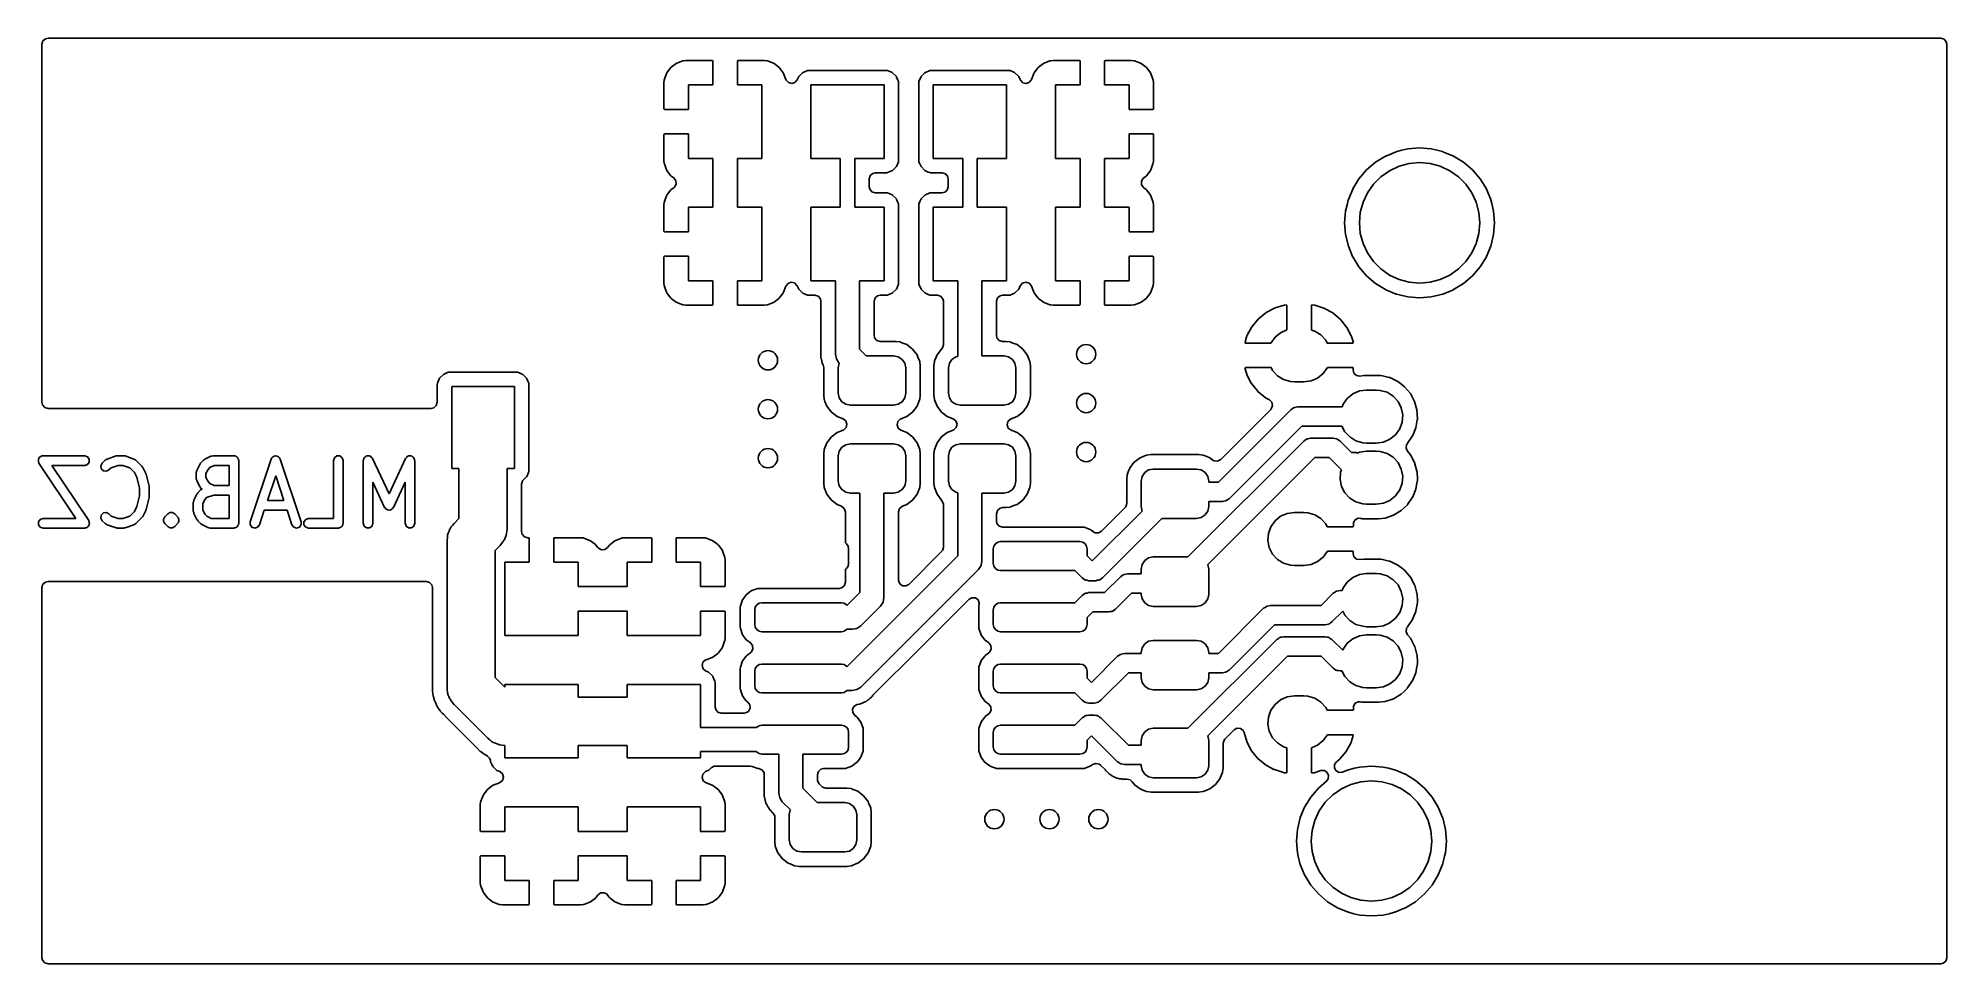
# Model space of a CAD drawing. Extents: x 0.02 to 1.58, y 0.02 to 0.78.
import ezdxf

# ---------------------------------------------------------------- set-up
doc = ezdxf.new("R2010")
doc.units = 0
doc.header["$MEASUREMENT"] = 0
doc.layers.add('BLACK', color=7, linetype='CONTINUOUS')

msp = doc.modelspace()

# ---------------------------------------------------------------- linework, layer by layer
at = {"layer": 'BLACK', "linetype": 'CONTINUOUS'}
for p, q in [((0.0218, 0.7732), (0.0226, 0.7759)), ((0.0218, 0.4807), (0.0218, 0.7732)), ((0.0226, 0.7759), (0.0247, 0.7777)), ((0.0247, 0.7777), (0.0268, 0.7782)), ((0.0268, 0.7782), (1.5732, 0.7782)), ((1.5732, 0.7782), (1.5759, 0.7774)), ((1.5759, 0.7774), (1.5777, 0.7753)), ((1.5777, 0.7753), (1.5782, 0.7732)), ((1.5782, 0.7732), (1.5782, 0.0268)), ((0.5322, 0.7494), (0.5304, 0.7446)), ((0.5325, 0.75), (0.5322, 0.7494)), ((0.5355, 0.754), (0.5325, 0.75)), ((0.536, 0.7545), (0.5355, 0.754)), ((0.54, 0.7575), (0.536, 0.7545)), ((0.5406, 0.7578), (0.54, 0.7575)), ((0.5454, 0.7596), (0.5406, 0.7578)), ((0.546, 0.7598), (0.5454, 0.7596)), ((0.548, 0.76), (0.546, 0.7598)), ((0.5482, 0.76), (0.548, 0.76)), ((0.5695, 0.76), (0.5482, 0.76)), ((0.5698, 0.7599), (0.5695, 0.76)), ((0.57, 0.7593), (0.5698, 0.7599)), ((0.5698, 0.7599), (0.5698, 0.7599)), ((0.57, 0.74), (0.57, 0.7593)), ((0.5901, 0.7598), (0.59, 0.7595)), ((0.59, 0.7595), (0.59, 0.74)), ((0.5907, 0.76), (0.5901, 0.7598)), ((0.5901, 0.7598), (0.5901, 0.7598)), ((0.6118, 0.76), (0.5907, 0.76)), ((0.612, 0.76), (0.6118, 0.76)), ((0.614, 0.7598), (0.612, 0.76)), ((0.6146, 0.7596), (0.614, 0.7598)), ((0.6194, 0.7578), (0.6146, 0.7596)), ((0.62, 0.7575), (0.6194, 0.7578)), ((0.624, 0.7545), (0.62, 0.7575)), ((0.6245, 0.754), (0.624, 0.7545)), ((0.6275, 0.75), (0.6245, 0.754)), ((0.6278, 0.7494), (0.6275, 0.75)), ((0.6297, 0.7444), (0.6278, 0.7494)), ((0.6432, 0.7499), (0.6401, 0.7468)), ((0.6472, 0.7517), (0.6432, 0.7499)), ((0.6478, 0.7518), (0.6472, 0.7517)), ((0.6481, 0.7518), (0.6478, 0.7518)), ((0.6482, 0.7518), (0.6481, 0.7518)), ((0.6481, 0.7518), (0.6481, 0.7518)), ((0.7118, 0.7518), (0.6482, 0.7518)), ((0.7128, 0.7517), (0.7118, 0.7518)), ((0.714, 0.7512), (0.7128, 0.7517)), ((0.7164, 0.7501), (0.714, 0.7512)), ((0.7168, 0.7499), (0.7164, 0.7501)), ((0.7164, 0.7501), (0.7164, 0.7501)), ((0.7199, 0.7468), (0.7168, 0.7499)), ((0.7432, 0.7499), (0.7401, 0.7468)), ((0.7472, 0.7517), (0.7432, 0.7499)), ((0.7478, 0.7518), (0.7472, 0.7517)), ((0.7481, 0.7518), (0.7478, 0.7518)), ((0.7482, 0.7518), (0.7481, 0.7518)), ((0.7481, 0.7518), (0.7481, 0.7518)), ((0.8118, 0.7518), (0.7482, 0.7518)), ((0.8128, 0.7517), (0.8118, 0.7518)), ((0.814, 0.7512), (0.8128, 0.7517)), ((0.8164, 0.7501), (0.814, 0.7512)), ((0.8168, 0.7499), (0.8164, 0.7501)), ((0.8164, 0.7501), (0.8164, 0.7501)), ((0.8199, 0.7468), (0.8168, 0.7499)), ((0.8322, 0.7494), (0.8303, 0.7444)), ((0.8325, 0.75), (0.8322, 0.7494)), ((0.8355, 0.754), (0.8325, 0.75)), ((0.836, 0.7545), (0.8355, 0.754)), ((0.84, 0.7575), (0.836, 0.7545)), ((0.8406, 0.7578), (0.84, 0.7575)), ((0.8454, 0.7596), (0.8406, 0.7578)), ((0.846, 0.7598), (0.8454, 0.7596)), ((0.848, 0.76), (0.846, 0.7598)), ((0.8482, 0.76), (0.848, 0.76)), ((0.8695, 0.76), (0.8482, 0.76)), ((0.8698, 0.7599), (0.8695, 0.76)), ((0.87, 0.7593), (0.8698, 0.7599)), ((0.8698, 0.7599), (0.8698, 0.7599)), ((0.87, 0.74), (0.87, 0.7593)), ((0.8901, 0.7598), (0.89, 0.7595)), ((0.89, 0.7595), (0.89, 0.74)), ((0.8907, 0.76), (0.8901, 0.7598)), ((0.8901, 0.7598), (0.8901, 0.7598)), ((0.9118, 0.76), (0.8907, 0.76)), ((0.912, 0.76), (0.9118, 0.76)), ((0.914, 0.7598), (0.912, 0.76)), ((0.9146, 0.7596), (0.914, 0.7598)), ((0.9194, 0.7578), (0.9146, 0.7596)), ((0.92, 0.7575), (0.9194, 0.7578)), ((0.924, 0.7545), (0.92, 0.7575)), ((0.9245, 0.754), (0.924, 0.7545)), ((0.9275, 0.75), (0.9245, 0.754)), ((0.9278, 0.7494), (0.9275, 0.75)), ((0.9296, 0.7446), (0.9278, 0.7494)), ((0.5302, 0.744), (0.53, 0.742)), ((0.53, 0.742), (0.53, 0.7418)), ((0.53, 0.7418), (0.53, 0.7207)), ((0.5304, 0.7446), (0.5302, 0.744)), ((0.55, 0.72), (0.55, 0.74)), ((0.55, 0.74), (0.57, 0.74)), ((0.59, 0.74), (0.61, 0.74)), ((0.61, 0.74), (0.61, 0.68)), ((0.6299, 0.744), (0.6297, 0.7444)), ((0.6317, 0.7419), (0.6299, 0.744)), ((0.6344, 0.7412), (0.6317, 0.7419)), ((0.6371, 0.742), (0.6344, 0.7412)), ((0.6389, 0.7441), (0.6371, 0.742)), ((0.6399, 0.7464), (0.6389, 0.7441)), ((0.6401, 0.7468), (0.6399, 0.7464)), ((0.6399, 0.7464), (0.6399, 0.7464)), ((0.65, 0.68), (0.65, 0.74)), ((0.65, 0.74), (0.71, 0.74)), ((0.71, 0.74), (0.71, 0.68)), ((0.7201, 0.7464), (0.7199, 0.7468)), ((0.7212, 0.744), (0.7201, 0.7464)), ((0.7201, 0.7464), (0.7201, 0.7464)), ((0.7217, 0.7428), (0.7212, 0.744)), ((0.7218, 0.7418), (0.7217, 0.7428)), ((0.7218, 0.6782), (0.7218, 0.7418)), ((0.7383, 0.7428), (0.7382, 0.7418)), ((0.7382, 0.7418), (0.7382, 0.6782)), ((0.7401, 0.7468), (0.7383, 0.7428)), ((0.75, 0.68), (0.75, 0.74)), ((0.75, 0.74), (0.81, 0.74)), ((0.81, 0.74), (0.81, 0.68)), ((0.821, 0.7444), (0.8199, 0.7468)), ((0.8211, 0.7441), (0.821, 0.7444)), ((0.8213, 0.7438), (0.8211, 0.7441)), ((0.8233, 0.7418), (0.8213, 0.7438)), ((0.826, 0.7412), (0.8233, 0.7418)), ((0.8286, 0.7422), (0.826, 0.7412)), ((0.8303, 0.7444), (0.8286, 0.7422)), ((0.85, 0.68), (0.85, 0.74)), ((0.85, 0.74), (0.87, 0.74)), ((0.89, 0.74), (0.91, 0.74)), ((0.91, 0.74), (0.91, 0.72)), ((0.9298, 0.744), (0.9296, 0.7446)), ((0.93, 0.742), (0.9298, 0.744)), ((0.93, 0.7418), (0.93, 0.742)), ((0.93, 0.7205), (0.93, 0.7418)), ((0.53, 0.7207), (0.5302, 0.7201)), ((0.5302, 0.7201), (0.5305, 0.72)), ((0.5302, 0.7201), (0.5302, 0.7201)), ((0.5305, 0.72), (0.55, 0.72)), ((0.91, 0.72), (0.9293, 0.72)), ((0.9293, 0.72), (0.9299, 0.7202)), ((0.9299, 0.7202), (0.93, 0.7205)), ((0.9299, 0.7202), (0.9299, 0.7202)), ((0.5301, 0.6998), (0.53, 0.6995)), ((0.53, 0.6995), (0.53, 0.6782)), ((0.5307, 0.7), (0.5301, 0.6998)), ((0.5301, 0.6998), (0.5301, 0.6998)), ((0.55, 0.7), (0.5307, 0.7)), ((0.55, 0.68), (0.55, 0.7)), ((0.9295, 0.7), (0.91, 0.7)), ((0.91, 0.7), (0.91, 0.68)), ((0.9298, 0.6999), (0.9295, 0.7)), ((0.93, 0.6993), (0.9298, 0.6999)), ((0.9298, 0.6999), (0.9298, 0.6999)), ((0.93, 0.6782), (0.93, 0.6993)), ((1.133, 0.6866), (1.1287, 0.6855)), ((1.1379, 0.6877), (1.133, 0.6866)), ((1.1474, 0.6885), (1.1379, 0.6877)), ((1.157, 0.6877), (1.1474, 0.6885)), ((1.1619, 0.6866), (1.157, 0.6877)), ((1.1662, 0.6855), (1.1619, 0.6866)), ((0.53, 0.6782), (0.53, 0.678)), ((0.53, 0.678), (0.5302, 0.676)), ((0.5302, 0.676), (0.5304, 0.6754)), ((0.5304, 0.6754), (0.5322, 0.6706)), ((0.5322, 0.6706), (0.5325, 0.67)), ((0.57, 0.68), (0.55, 0.68)), ((0.57, 0.64), (0.57, 0.68)), ((0.61, 0.68), (0.59, 0.68)), ((0.59, 0.68), (0.59, 0.64)), ((0.6741, 0.68), (0.65, 0.68)), ((0.6741, 0.64), (0.6741, 0.68)), ((0.71, 0.68), (0.6859, 0.68)), ((0.6859, 0.68), (0.6859, 0.64)), ((0.7168, 0.6701), (0.7199, 0.6732)), ((0.7199, 0.6732), (0.7217, 0.6772)), ((0.7217, 0.6772), (0.7218, 0.6782)), ((0.7382, 0.6782), (0.7383, 0.6772)), ((0.7383, 0.6772), (0.7384, 0.6769)), ((0.7384, 0.6769), (0.7384, 0.6769)), ((0.7384, 0.6769), (0.7388, 0.676)), ((0.7388, 0.676), (0.7401, 0.6732)), ((0.7401, 0.6732), (0.7432, 0.6701)), ((0.7741, 0.68), (0.75, 0.68)), ((0.7741, 0.64), (0.7741, 0.68)), ((0.81, 0.68), (0.7859, 0.68)), ((0.7859, 0.68), (0.7859, 0.64)), ((0.87, 0.68), (0.85, 0.68)), ((0.87, 0.64), (0.87, 0.68)), ((0.91, 0.68), (0.89, 0.68)), ((0.89, 0.68), (0.89, 0.64)), ((0.9275, 0.67), (0.9278, 0.6706)), ((0.9278, 0.6706), (0.9296, 0.6754)), ((0.9296, 0.6754), (0.9298, 0.676)), ((0.9298, 0.676), (0.93, 0.678)), ((0.93, 0.678), (0.93, 0.6782)), ((1.1041, 0.6706), (1.0979, 0.6633)), ((1.1114, 0.6768), (1.1041, 0.6706)), ((1.1196, 0.6818), (1.1114, 0.6768)), ((1.1198, 0.6819), (1.1196, 0.6818)), ((1.1283, 0.6854), (1.1198, 0.6819)), ((1.1198, 0.6819), (1.1198, 0.6819)), ((1.1228, 0.6699), (1.1306, 0.6735)), ((1.1285, 0.6855), (1.1283, 0.6854)), ((1.1283, 0.6854), (1.1283, 0.6854)), ((1.1287, 0.6855), (1.1285, 0.6855)), ((1.1287, 0.6855), (1.1287, 0.6855)), ((1.1306, 0.6735), (1.1389, 0.6757)), ((1.1389, 0.6757), (1.1474, 0.6765)), ((1.1474, 0.6765), (1.156, 0.6757)), ((1.156, 0.6757), (1.1643, 0.6735)), ((1.1643, 0.6735), (1.172, 0.6699)), ((1.1663, 0.6855), (1.1662, 0.6855)), ((1.1662, 0.6855), (1.1662, 0.6855)), ((1.1665, 0.6854), (1.1663, 0.6855)), ((1.175, 0.6819), (1.1665, 0.6854)), ((1.1665, 0.6854), (1.1665, 0.6854)), ((1.1752, 0.6818), (1.175, 0.6819)), ((1.175, 0.6819), (1.175, 0.6819)), ((1.1834, 0.6768), (1.1752, 0.6818)), ((1.1907, 0.6706), (1.1834, 0.6768)), ((1.197, 0.6633), (1.1907, 0.6706)), ((0.5325, 0.67), (0.5355, 0.666)), ((0.5355, 0.666), (0.536, 0.6655)), ((0.536, 0.6655), (0.538, 0.664)), ((0.538, 0.656), (0.536, 0.6545)), ((0.538, 0.664), (0.5397, 0.6617)), ((0.5386, 0.6565), (0.538, 0.656)), ((0.5399, 0.6589), (0.5386, 0.6565)), ((0.5397, 0.6617), (0.5399, 0.6589)), ((0.6977, 0.6632), (0.6985, 0.6659)), ((0.6977, 0.6568), (0.6977, 0.6632)), ((0.6982, 0.6547), (0.6977, 0.6568)), ((0.6985, 0.6659), (0.7006, 0.6677)), ((0.7006, 0.6677), (0.7027, 0.6682)), ((0.7027, 0.6682), (0.7118, 0.6682)), ((0.7118, 0.6682), (0.7119, 0.6682)), ((0.7119, 0.6682), (0.7119, 0.6682)), ((0.7119, 0.6682), (0.7122, 0.6682)), ((0.7122, 0.6682), (0.7128, 0.6683)), ((0.7128, 0.6683), (0.7168, 0.6701)), ((0.7432, 0.6701), (0.7436, 0.6699)), ((0.7436, 0.6699), (0.7436, 0.6699)), ((0.7436, 0.6699), (0.746, 0.6688)), ((0.746, 0.6688), (0.7472, 0.6683)), ((0.7472, 0.6683), (0.7482, 0.6682)), ((0.7482, 0.6682), (0.7573, 0.6682)), ((0.7573, 0.6682), (0.76, 0.6674)), ((0.76, 0.6674), (0.7618, 0.6653)), ((0.7623, 0.6568), (0.7615, 0.6541)), ((0.7618, 0.6653), (0.7623, 0.6632)), ((0.7623, 0.6632), (0.7623, 0.6568)), ((0.9201, 0.6611), (0.9214, 0.6635)), ((0.9203, 0.6583), (0.9201, 0.6611)), ((0.922, 0.656), (0.9203, 0.6583)), ((0.9214, 0.6635), (0.922, 0.664)), ((0.922, 0.664), (0.924, 0.6655)), ((0.924, 0.6545), (0.922, 0.656)), ((0.924, 0.6655), (0.9245, 0.666)), ((0.9245, 0.666), (0.9275, 0.67)), ((1.0929, 0.6551), (1.0928, 0.6549)), ((1.0979, 0.6633), (1.0929, 0.6551)), ((1.1048, 0.6519), (1.1097, 0.6589)), ((1.1097, 0.6589), (1.1158, 0.665)), ((1.1158, 0.665), (1.1228, 0.6699)), ((1.172, 0.6699), (1.1791, 0.665)), ((1.1791, 0.665), (1.1851, 0.6589)), ((1.1851, 0.6589), (1.19, 0.6519)), ((1.202, 0.6551), (1.197, 0.6633)), ((1.2021, 0.6549), (1.202, 0.6551)), ((0.5302, 0.644), (0.53, 0.642)), ((0.53, 0.642), (0.53, 0.6418)), ((0.53, 0.6418), (0.53, 0.6207)), ((0.5304, 0.6446), (0.5302, 0.644)), ((0.5322, 0.6494), (0.5304, 0.6446)), ((0.5325, 0.65), (0.5322, 0.6494)), ((0.5355, 0.654), (0.5325, 0.65)), ((0.536, 0.6545), (0.5355, 0.654)), ((0.55, 0.62), (0.55, 0.64)), ((0.55, 0.64), (0.57, 0.64)), ((0.59, 0.64), (0.61, 0.64)), ((0.61, 0.64), (0.61, 0.58)), ((0.65, 0.58), (0.65, 0.64)), ((0.65, 0.64), (0.6741, 0.64)), ((0.6859, 0.64), (0.71, 0.64)), ((0.7, 0.6526), (0.6982, 0.6547)), ((0.7027, 0.6518), (0.7, 0.6526)), ((0.7118, 0.6518), (0.7027, 0.6518)), ((0.71, 0.64), (0.71, 0.58)), ((0.7128, 0.6517), (0.7118, 0.6518)), ((0.714, 0.6512), (0.7128, 0.6517)), ((0.7164, 0.6501), (0.714, 0.6512)), ((0.7168, 0.6499), (0.7164, 0.6501)), ((0.7164, 0.6501), (0.7164, 0.6501)), ((0.7199, 0.6468), (0.7168, 0.6499)), ((0.7201, 0.6464), (0.7199, 0.6468)), ((0.7212, 0.644), (0.7201, 0.6464)), ((0.7201, 0.6464), (0.7201, 0.6464)), ((0.7217, 0.6428), (0.7212, 0.644)), ((0.7218, 0.6418), (0.7217, 0.6428)), ((0.7218, 0.5782), (0.7218, 0.6418)), ((0.7383, 0.6428), (0.7382, 0.6418)), ((0.7382, 0.6418), (0.7382, 0.5782)), ((0.7391, 0.6446), (0.7383, 0.6428)), ((0.7399, 0.6464), (0.7391, 0.6446)), ((0.7401, 0.6468), (0.7399, 0.6464)), ((0.7399, 0.6464), (0.7399, 0.6464)), ((0.7432, 0.6499), (0.7401, 0.6468)), ((0.7472, 0.6517), (0.7432, 0.6499)), ((0.7478, 0.6518), (0.7472, 0.6517)), ((0.7481, 0.6518), (0.7478, 0.6518)), ((0.7482, 0.6518), (0.7481, 0.6518)), ((0.7481, 0.6518), (0.7481, 0.6518)), ((0.7573, 0.6518), (0.7482, 0.6518)), ((0.75, 0.58), (0.75, 0.64)), ((0.75, 0.64), (0.7741, 0.64)), ((0.7594, 0.6523), (0.7573, 0.6518)), ((0.7615, 0.6541), (0.7594, 0.6523)), ((0.7859, 0.64), (0.81, 0.64)), ((0.81, 0.64), (0.81, 0.58)), ((0.85, 0.58), (0.85, 0.64)), ((0.85, 0.64), (0.87, 0.64)), ((0.89, 0.64), (0.91, 0.64)), ((0.91, 0.64), (0.91, 0.62)), ((0.9245, 0.654), (0.924, 0.6545)), ((0.9275, 0.65), (0.9245, 0.654)), ((0.9278, 0.6494), (0.9275, 0.65)), ((0.9296, 0.6446), (0.9278, 0.6494)), ((0.9298, 0.644), (0.9296, 0.6446)), ((0.93, 0.642), (0.9298, 0.644)), ((0.93, 0.6418), (0.93, 0.642)), ((0.93, 0.6205), (0.93, 0.6418)), ((1.0884, 0.6431), (1.087, 0.6368)), ((1.0891, 0.646), (1.0884, 0.6431)), ((1.0892, 0.6462), (1.0891, 0.646)), ((1.0891, 0.646), (1.0891, 0.646)), ((1.0893, 0.6464), (1.0892, 0.6462)), ((1.0928, 0.6549), (1.0893, 0.6464)), ((1.0893, 0.6464), (1.0893, 0.6464)), ((1.0928, 0.6549), (1.0928, 0.6549)), ((1.099, 0.6358), (1.1012, 0.6441)), ((1.1012, 0.6441), (1.1048, 0.6519)), ((1.19, 0.6519), (1.1937, 0.6441)), ((1.1937, 0.6441), (1.1959, 0.6358)), ((1.2056, 0.6464), (1.2021, 0.6549)), ((1.2021, 0.6549), (1.2021, 0.6549)), ((1.2057, 0.6462), (1.2056, 0.6464)), ((1.2056, 0.6464), (1.2056, 0.6464)), ((1.2057, 0.646), (1.2057, 0.6462)), ((1.2064, 0.6431), (1.2057, 0.646)), ((1.2057, 0.646), (1.2057, 0.646)), ((1.2079, 0.6368), (1.2064, 0.6431)), ((1.087, 0.6368), (1.0862, 0.6273)), ((1.0862, 0.6273), (1.087, 0.6177)), ((1.0982, 0.6273), (1.099, 0.6358)), ((1.099, 0.6187), (1.0982, 0.6273)), ((1.1959, 0.6358), (1.1966, 0.6273)), ((1.1966, 0.6273), (1.1959, 0.6187)), ((1.2087, 0.6273), (1.2079, 0.6368)), ((1.2079, 0.6177), (1.2087, 0.6273)), ((0.53, 0.6207), (0.5302, 0.6201)), ((0.5302, 0.6201), (0.5305, 0.62)), ((0.5302, 0.6201), (0.5302, 0.6201)), ((0.5305, 0.62), (0.55, 0.62)), ((0.91, 0.62), (0.9293, 0.62)), ((0.9293, 0.62), (0.9299, 0.6202)), ((0.9299, 0.6202), (0.93, 0.6205)), ((0.9299, 0.6202), (0.9299, 0.6202)), ((1.087, 0.6177), (1.0892, 0.6083)), ((1.0892, 0.6083), (1.0893, 0.6082)), ((1.1012, 0.6104), (1.099, 0.6187)), ((1.1048, 0.6027), (1.1012, 0.6104)), ((1.1937, 0.6104), (1.19, 0.6027)), ((1.1959, 0.6187), (1.1937, 0.6104)), ((1.2056, 0.6082), (1.2057, 0.6083)), ((1.2057, 0.6083), (1.2079, 0.6177)), ((0.5301, 0.5998), (0.53, 0.5995)), ((0.53, 0.5995), (0.53, 0.5782)), ((0.5307, 0.6), (0.5301, 0.5998)), ((0.5301, 0.5998), (0.5301, 0.5998)), ((0.55, 0.6), (0.5307, 0.6)), ((0.55, 0.58), (0.55, 0.6)), ((0.9295, 0.6), (0.91, 0.6)), ((0.91, 0.6), (0.91, 0.58)), ((0.9298, 0.5999), (0.9295, 0.6)), ((0.93, 0.5993), (0.9298, 0.5999)), ((0.9298, 0.5999), (0.9298, 0.5999)), ((0.93, 0.5782), (0.93, 0.5993)), ((1.0893, 0.6082), (1.0893, 0.6082)), ((1.0893, 0.6082), (1.0927, 0.5999)), ((1.0927, 0.5999), (1.0929, 0.5995)), ((1.0929, 0.5995), (1.0979, 0.5913)), ((1.1097, 0.5956), (1.1048, 0.6027)), ((1.1158, 0.5896), (1.1097, 0.5956)), ((1.1851, 0.5956), (1.1791, 0.5896)), ((1.19, 0.6027), (1.1851, 0.5956)), ((1.197, 0.5913), (1.202, 0.5995)), ((1.202, 0.5995), (1.2022, 0.5999)), ((1.2022, 0.5999), (1.2056, 0.6082)), ((1.2056, 0.6082), (1.2056, 0.6082)), ((0.53, 0.5782), (0.53, 0.578)), ((0.53, 0.578), (0.5302, 0.576)), ((0.57, 0.58), (0.55, 0.58)), ((0.57, 0.5605), (0.57, 0.58)), ((0.61, 0.58), (0.59, 0.58)), ((0.59, 0.58), (0.59, 0.5607)), ((0.6297, 0.5756), (0.6314, 0.5778)), ((0.6314, 0.5778), (0.634, 0.5788)), ((0.634, 0.5788), (0.6367, 0.5782)), ((0.6367, 0.5782), (0.6387, 0.5762)), ((0.6702, 0.58), (0.65, 0.58)), ((0.6702, 0.52), (0.6702, 0.58)), ((0.71, 0.58), (0.6898, 0.58)), ((0.6898, 0.58), (0.6898, 0.5241)), ((0.7199, 0.5732), (0.7217, 0.5772)), ((0.7217, 0.5772), (0.7218, 0.5782)), ((0.7382, 0.5782), (0.7383, 0.5772)), ((0.7383, 0.5772), (0.7384, 0.5769)), ((0.7702, 0.58), (0.75, 0.58)), ((0.7702, 0.5182), (0.7702, 0.58)), ((0.81, 0.58), (0.7898, 0.58)), ((0.7898, 0.58), (0.7898, 0.5186)), ((0.8211, 0.5759), (0.8229, 0.578)), ((0.8229, 0.578), (0.8256, 0.5788)), ((0.8256, 0.5788), (0.8283, 0.5781)), ((0.8283, 0.5781), (0.8301, 0.576)), ((0.87, 0.58), (0.85, 0.58)), ((0.87, 0.5605), (0.87, 0.58)), ((0.91, 0.58), (0.89, 0.58)), ((0.89, 0.58), (0.89, 0.5607)), ((0.9298, 0.576), (0.93, 0.578)), ((0.93, 0.578), (0.93, 0.5782)), ((1.0979, 0.5913), (1.1041, 0.584)), ((1.1041, 0.584), (1.1114, 0.5777)), ((1.1114, 0.5777), (1.1196, 0.5727)), ((1.1228, 0.5846), (1.1158, 0.5896)), ((1.1306, 0.581), (1.1228, 0.5846)), ((1.1389, 0.5788), (1.1306, 0.581)), ((1.1474, 0.5781), (1.1389, 0.5788)), ((1.156, 0.5788), (1.1474, 0.5781)), ((1.1643, 0.581), (1.156, 0.5788)), ((1.172, 0.5846), (1.1643, 0.581)), ((1.1791, 0.5896), (1.172, 0.5846)), ((1.1752, 0.5727), (1.1834, 0.5777)), ((1.1834, 0.5777), (1.1907, 0.584)), ((1.1907, 0.584), (1.197, 0.5913)), ((0.5302, 0.576), (0.5304, 0.5754)), ((0.5304, 0.5754), (0.5322, 0.5706)), ((0.5322, 0.5706), (0.5325, 0.57)), ((0.5325, 0.57), (0.5355, 0.566)), ((0.5355, 0.566), (0.536, 0.5655)), ((0.536, 0.5655), (0.54, 0.5625)), ((0.54, 0.5625), (0.5406, 0.5622)), ((0.5406, 0.5622), (0.5454, 0.5604)), ((0.6146, 0.5604), (0.6194, 0.5622)), ((0.6194, 0.5622), (0.62, 0.5625)), ((0.62, 0.5625), (0.624, 0.5655)), ((0.624, 0.5655), (0.6245, 0.566)), ((0.6245, 0.566), (0.6275, 0.57)), ((0.6275, 0.57), (0.6278, 0.5706)), ((0.6278, 0.5706), (0.6297, 0.5756)), ((0.6387, 0.5762), (0.6389, 0.5759)), ((0.6389, 0.5759), (0.6401, 0.5732)), ((0.6401, 0.5732), (0.6432, 0.5701)), ((0.6432, 0.5701), (0.6436, 0.5699)), ((0.6436, 0.5699), (0.6436, 0.5699)), ((0.6436, 0.5699), (0.6454, 0.5691)), ((0.6454, 0.5691), (0.6472, 0.5683)), ((0.6472, 0.5683), (0.6482, 0.5682)), ((0.6482, 0.5682), (0.6534, 0.5682)), ((0.6534, 0.5682), (0.656, 0.5674)), ((0.656, 0.5674), (0.6579, 0.5653)), ((0.6579, 0.5653), (0.6583, 0.5632)), ((0.6583, 0.5632), (0.6583, 0.5206)), ((0.7017, 0.5632), (0.7025, 0.5659)), ((0.7017, 0.5354), (0.7017, 0.5632)), ((0.7025, 0.5659), (0.7046, 0.5677)), ((0.7046, 0.5677), (0.7066, 0.5682)), ((0.7066, 0.5682), (0.7118, 0.5682)), ((0.7118, 0.5682), (0.7119, 0.5682)), ((0.7119, 0.5682), (0.7119, 0.5682)), ((0.7119, 0.5682), (0.7122, 0.5682)), ((0.7122, 0.5682), (0.7128, 0.5683)), ((0.7128, 0.5683), (0.7144, 0.569)), ((0.7144, 0.569), (0.7164, 0.5699)), ((0.7164, 0.5699), (0.7168, 0.5701)), ((0.7168, 0.5701), (0.7199, 0.5732)), ((0.7384, 0.5769), (0.7384, 0.5769)), ((0.7384, 0.5769), (0.7388, 0.576)), ((0.7388, 0.576), (0.7401, 0.5732)), ((0.7401, 0.5732), (0.7432, 0.5701)), ((0.7432, 0.5701), (0.7436, 0.5699)), ((0.7436, 0.5699), (0.7436, 0.5699)), ((0.7436, 0.5699), (0.7454, 0.5691)), ((0.7454, 0.5691), (0.7472, 0.5683)), ((0.7472, 0.5683), (0.7482, 0.5682)), ((0.7482, 0.5682), (0.7534, 0.5682)), ((0.7534, 0.5682), (0.756, 0.5674)), ((0.756, 0.5674), (0.7579, 0.5653)), ((0.7579, 0.5653), (0.7583, 0.5632)), ((0.7583, 0.5632), (0.7583, 0.5277)), ((0.8017, 0.5632), (0.8025, 0.5659)), ((0.8017, 0.5354), (0.8017, 0.5632)), ((0.8025, 0.5659), (0.8046, 0.5677)), ((0.8046, 0.5677), (0.8066, 0.5682)), ((0.8066, 0.5682), (0.8118, 0.5682)), ((0.8118, 0.5682), (0.8119, 0.5682)), ((0.8119, 0.5682), (0.8119, 0.5682)), ((0.8119, 0.5682), (0.8122, 0.5682)), ((0.8122, 0.5682), (0.8128, 0.5683)), ((0.8128, 0.5683), (0.8144, 0.569)), ((0.8144, 0.569), (0.8164, 0.5699)), ((0.8164, 0.5699), (0.8168, 0.5701)), ((0.8168, 0.5701), (0.8199, 0.5732)), ((0.8199, 0.5732), (0.8211, 0.5759)), ((0.8301, 0.576), (0.8303, 0.5756)), ((0.8303, 0.5756), (0.8322, 0.5706)), ((0.8322, 0.5706), (0.8325, 0.57)), ((0.8325, 0.57), (0.8355, 0.566)), ((0.8355, 0.566), (0.836, 0.5655)), ((0.836, 0.5655), (0.84, 0.5625)), ((0.84, 0.5625), (0.8406, 0.5622)), ((0.8406, 0.5622), (0.8454, 0.5604)), ((0.9146, 0.5604), (0.9194, 0.5622)), ((0.9194, 0.5622), (0.92, 0.5625)), ((0.92, 0.5625), (0.924, 0.5655)), ((0.924, 0.5655), (0.9245, 0.566)), ((0.9245, 0.566), (0.9275, 0.57)), ((0.9275, 0.57), (0.9278, 0.5706)), ((0.9278, 0.5706), (0.9296, 0.5754)), ((0.9296, 0.5754), (0.9298, 0.576)), ((1.1196, 0.5727), (1.1198, 0.5726)), ((1.1198, 0.5726), (1.1198, 0.5726)), ((1.1198, 0.5726), (1.1283, 0.5691)), ((1.1283, 0.5691), (1.1283, 0.5691)), ((1.1283, 0.5691), (1.1285, 0.569)), ((1.1285, 0.569), (1.1287, 0.569)), ((1.1287, 0.569), (1.1287, 0.569)), ((1.1287, 0.569), (1.132, 0.5682)), ((1.132, 0.5682), (1.1379, 0.5668)), ((1.1379, 0.5668), (1.1474, 0.566)), ((1.1474, 0.566), (1.157, 0.5668)), ((1.157, 0.5668), (1.1628, 0.5682)), ((1.1628, 0.5682), (1.1662, 0.569)), ((1.1662, 0.569), (1.1662, 0.569)), ((1.1662, 0.569), (1.1663, 0.569)), ((1.1663, 0.569), (1.1665, 0.5691)), ((1.1665, 0.5691), (1.175, 0.5726)), ((1.1665, 0.5691), (1.1665, 0.5691)), ((1.175, 0.5726), (1.1752, 0.5727)), ((1.175, 0.5726), (1.175, 0.5726)), ((0.5454, 0.5604), (0.546, 0.5602)), ((0.546, 0.5602), (0.548, 0.56)), ((0.548, 0.56), (0.5482, 0.56)), ((0.5482, 0.56), (0.5693, 0.56)), ((0.5693, 0.56), (0.5699, 0.5602)), ((0.5699, 0.5602), (0.57, 0.5605)), ((0.5699, 0.5602), (0.5699, 0.5602)), ((0.59, 0.5607), (0.5902, 0.5601)), ((0.5902, 0.5601), (0.5902, 0.5601)), ((0.5902, 0.5601), (0.5905, 0.56)), ((0.5905, 0.56), (0.6118, 0.56)), ((0.6118, 0.56), (0.612, 0.56)), ((0.612, 0.56), (0.614, 0.5602)), ((0.614, 0.5602), (0.6146, 0.5604)), ((0.8454, 0.5604), (0.846, 0.5602)), ((0.846, 0.5602), (0.848, 0.56)), ((0.848, 0.56), (0.8482, 0.56)), ((0.8482, 0.56), (0.8693, 0.56)), ((0.8693, 0.56), (0.8699, 0.5602)), ((0.8699, 0.5602), (0.87, 0.5605)), ((0.8699, 0.5602), (0.8699, 0.5602)), ((0.89, 0.5607), (0.8902, 0.5601)), ((0.8902, 0.5601), (0.8905, 0.56)), ((0.8902, 0.5601), (0.8902, 0.5601)), ((0.8905, 0.56), (0.9118, 0.56)), ((0.9118, 0.56), (0.912, 0.56)), ((0.912, 0.56), (0.914, 0.5602)), ((0.914, 0.5602), (0.9146, 0.5604)), ((1.0154, 0.5485), (1.0105, 0.5426)), ((1.0158, 0.5489), (1.0154, 0.5485)), ((1.0217, 0.5537), (1.0158, 0.5489)), ((1.0221, 0.554), (1.0217, 0.5537)), ((1.0289, 0.5576), (1.0221, 0.554)), ((1.0293, 0.5578), (1.0289, 0.5576)), ((1.0367, 0.56), (1.0293, 0.5578)), ((1.0372, 0.5601), (1.0367, 0.56)), ((1.0384, 0.5602), (1.0372, 0.5601)), ((1.0388, 0.5601), (1.0384, 0.5602)), ((1.039, 0.5595), (1.0388, 0.5601)), ((1.039, 0.5398), (1.039, 0.5595)), ((1.0591, 0.5601), (1.059, 0.5596)), ((1.059, 0.5596), (1.059, 0.5396)), ((1.0597, 0.5602), (1.0591, 0.5601)), ((1.0614, 0.56), (1.0597, 0.5602)), ((1.0619, 0.5599), (1.0614, 0.56)), ((1.0692, 0.5575), (1.0619, 0.5599)), ((1.0696, 0.5574), (1.0692, 0.5575)), ((1.0764, 0.5537), (1.0696, 0.5574)), ((1.0768, 0.5534), (1.0764, 0.5537)), ((1.0827, 0.5484), (1.0768, 0.5534)), ((1.083, 0.5481), (1.0827, 0.5484)), ((1.0878, 0.5421), (1.083, 0.5481)), ((0.7021, 0.5333), (0.7017, 0.5354)), ((0.704, 0.5312), (0.7021, 0.5333)), ((0.7066, 0.5304), (0.704, 0.5312)), ((0.7194, 0.5304), (0.7066, 0.5304)), ((0.7229, 0.53), (0.7194, 0.5304)), ((0.8021, 0.5333), (0.8017, 0.5354)), ((0.804, 0.5312), (0.8021, 0.5333)), ((0.8066, 0.5304), (0.804, 0.5312)), ((0.8094, 0.5304), (0.8066, 0.5304)), ((0.8129, 0.53), (0.8094, 0.5304)), ((1.0064, 0.535), (1.0048, 0.5297)), ((1.0066, 0.5354), (1.0064, 0.535)), ((1.0103, 0.5422), (1.0066, 0.5354)), ((1.0105, 0.5426), (1.0103, 0.5422)), ((1.0259, 0.529), (1.0293, 0.5338)), ((1.0293, 0.5338), (1.0338, 0.5375)), ((1.0338, 0.5375), (1.039, 0.5398)), ((1.059, 0.5396), (1.0617, 0.5388)), ((1.0617, 0.5388), (1.0667, 0.5357)), ((1.0667, 0.5357), (1.0707, 0.5314)), ((1.0707, 0.5314), (1.0719, 0.529)), ((1.0881, 0.5417), (1.0878, 0.5421)), ((1.0916, 0.5349), (1.0881, 0.5417)), ((1.0918, 0.5344), (1.0916, 0.5349)), ((1.0933, 0.5295), (1.0918, 0.5344)), ((0.6583, 0.5204), (0.6582, 0.5179)), ((0.6582, 0.5179), (0.6583, 0.5176)), ((0.6583, 0.5206), (0.6583, 0.5204)), ((0.6583, 0.5176), (0.6586, 0.5163)), ((0.6586, 0.5163), (0.6587, 0.5158)), ((0.6587, 0.5158), (0.6589, 0.5141)), ((0.6709, 0.5162), (0.6702, 0.52)), ((0.673, 0.513), (0.6709, 0.5162)), ((0.6898, 0.5241), (0.6953, 0.5186)), ((0.6953, 0.5186), (0.7177, 0.5186)), ((0.7177, 0.5186), (0.7215, 0.5179)), ((0.7215, 0.5179), (0.7247, 0.5157)), ((0.7232, 0.5299), (0.7229, 0.53)), ((0.7252, 0.5291), (0.7232, 0.5299)), ((0.7232, 0.5299), (0.7232, 0.5299)), ((0.7247, 0.5157), (0.7268, 0.5125)), ((0.7285, 0.5278), (0.7252, 0.5291)), ((0.7332, 0.5242), (0.7285, 0.5278)), ((0.7368, 0.5195), (0.7332, 0.5242)), ((0.7375, 0.5176), (0.7368, 0.5195)), ((0.7388, 0.5145), (0.7375, 0.5176)), ((0.7525, 0.5176), (0.7512, 0.5145)), ((0.7532, 0.5195), (0.7525, 0.5176)), ((0.7568, 0.5242), (0.7532, 0.5195)), ((0.757, 0.5244), (0.7568, 0.5242)), ((0.7575, 0.5251), (0.757, 0.5244)), ((0.7583, 0.5277), (0.7575, 0.5251)), ((0.7632, 0.5125), (0.7653, 0.5157)), ((0.7653, 0.5157), (0.7685, 0.5179)), ((0.7685, 0.5179), (0.7702, 0.5182)), ((0.7898, 0.5186), (0.8077, 0.5186)), ((0.8077, 0.5186), (0.8115, 0.5179)), ((0.8115, 0.5179), (0.8147, 0.5157)), ((0.8132, 0.5299), (0.8129, 0.53)), ((0.8152, 0.5291), (0.8132, 0.5299)), ((0.8132, 0.5299), (0.8132, 0.5299)), ((0.8147, 0.5157), (0.8168, 0.5125)), ((0.8185, 0.5278), (0.8152, 0.5291)), ((0.8232, 0.5242), (0.8185, 0.5278)), ((0.8268, 0.5195), (0.8232, 0.5242)), ((0.8275, 0.5176), (0.8268, 0.5195)), ((0.8288, 0.5145), (0.8275, 0.5176)), ((1.0048, 0.5297), (1.0048, 0.5291)), ((1.0048, 0.5291), (1.005, 0.529)), ((1.005, 0.529), (1.0259, 0.529)), ((1.0259, 0.529), (1.0259, 0.529)), ((1.0719, 0.529), (1.0927, 0.529)), ((1.0927, 0.529), (1.0932, 0.5292)), ((1.0932, 0.5292), (1.0933, 0.5295)), ((0.3467, 0.5003), (0.3449, 0.4962)), ((0.3498, 0.5034), (0.3467, 0.5003)), ((0.3538, 0.5052), (0.3498, 0.5034)), ((0.3544, 0.5052), (0.3538, 0.5052)), ((0.3547, 0.5053), (0.3544, 0.5052)), ((0.3549, 0.5053), (0.3547, 0.5053)), ((0.3547, 0.5053), (0.3547, 0.5053)), ((0.4096, 0.5053), (0.3549, 0.5053)), ((0.4106, 0.5052), (0.4096, 0.5053)), ((0.4118, 0.5046), (0.4106, 0.5052)), ((0.4142, 0.5036), (0.4118, 0.5046)), ((0.4146, 0.5034), (0.4142, 0.5036)), ((0.4142, 0.5036), (0.4142, 0.5036)), ((0.4155, 0.5025), (0.4146, 0.5034)), ((0.4172, 0.5008), (0.4155, 0.5025)), ((0.4177, 0.5003), (0.4172, 0.5008)), ((0.4179, 0.4999), (0.4177, 0.5003)), ((0.4188, 0.4979), (0.4179, 0.4999)), ((0.6589, 0.5141), (0.6591, 0.5138)), ((0.6591, 0.5138), (0.6591, 0.5138)), ((0.6591, 0.5138), (0.6592, 0.5136)), ((0.6592, 0.5136), (0.6594, 0.5127)), ((0.6594, 0.5127), (0.6596, 0.5122)), ((0.6596, 0.5122), (0.66, 0.5114)), ((0.66, 0.5114), (0.6606, 0.509)), ((0.6606, 0.509), (0.6606, 0.4864)), ((0.6724, 0.5088), (0.6732, 0.5125)), ((0.6724, 0.4881), (0.6724, 0.5088)), ((0.6733, 0.5127), (0.673, 0.513)), ((0.6732, 0.5125), (0.6733, 0.5127)), ((0.7268, 0.5125), (0.7276, 0.5088)), ((0.7276, 0.5088), (0.7276, 0.4881)), ((0.739, 0.514), (0.7388, 0.5145)), ((0.7394, 0.5104), (0.739, 0.514)), ((0.7394, 0.4864), (0.7394, 0.5104)), ((0.751, 0.514), (0.7506, 0.5104)), ((0.7506, 0.5104), (0.7506, 0.4864)), ((0.7512, 0.5145), (0.751, 0.514)), ((0.7624, 0.5088), (0.7632, 0.5125)), ((0.7624, 0.4881), (0.7624, 0.5088)), ((0.8168, 0.5125), (0.8176, 0.5088)), ((0.8176, 0.5088), (0.8176, 0.4881)), ((0.829, 0.514), (0.8288, 0.5145)), ((0.8294, 0.5104), (0.829, 0.514)), ((0.8294, 0.4864), (0.8294, 0.5104)), ((1.0048, 0.5088), (1.0047, 0.5085)), ((1.0047, 0.5085), (1.0062, 0.5036)), ((1.0053, 0.509), (1.0048, 0.5088)), ((1.0261, 0.509), (1.0053, 0.509)), ((1.0062, 0.5036), (1.0064, 0.5031)), ((1.0064, 0.5031), (1.0099, 0.4963)), ((1.0273, 0.5066), (1.0261, 0.509)), ((1.0313, 0.5023), (1.0273, 0.5066)), ((1.0363, 0.4992), (1.0313, 0.5023)), ((1.0419, 0.4976), (1.0363, 0.4992)), ((1.0641, 0.5005), (1.0588, 0.4981)), ((1.0687, 0.5042), (1.0641, 0.5005)), ((1.0721, 0.509), (1.0687, 0.5042)), ((1.093, 0.509), (1.0721, 0.509)), ((1.0721, 0.509), (1.0721, 0.509)), ((1.0932, 0.5089), (1.093, 0.509)), ((1.0931, 0.5072), (1.0932, 0.5082)), ((1.0938, 0.5045), (1.0931, 0.5072)), ((1.0932, 0.5082), (1.0932, 0.5089)), ((1.0958, 0.5026), (1.0938, 0.5045)), ((1.0986, 0.5021), (1.0958, 0.5026)), ((1.1022, 0.5025), (1.0986, 0.5021)), ((1.1023, 0.5025), (1.1022, 0.5025)), ((1.1022, 0.5025), (1.1022, 0.5025)), ((1.1155, 0.5025), (1.1023, 0.5025)), ((1.1158, 0.5025), (1.1155, 0.5025)), ((1.1171, 0.5022), (1.1158, 0.5025)), ((1.1226, 0.5009), (1.1171, 0.5022)), ((1.1228, 0.5009), (1.1226, 0.5009)), ((1.1226, 0.5009), (1.1226, 0.5009)), ((1.1231, 0.5008), (1.1228, 0.5009)), ((1.1292, 0.4979), (1.1231, 0.5008)), ((1.1231, 0.5008), (1.1231, 0.5008)), ((0.3449, 0.4962), (0.3448, 0.4952)), ((0.3448, 0.4952), (0.3448, 0.4807)), ((0.3566, 0.4265), (0.3566, 0.4935)), ((0.3566, 0.4935), (0.4078, 0.4935)), ((0.4078, 0.4935), (0.4078, 0.4265)), ((0.4195, 0.4963), (0.4188, 0.4979)), ((0.4196, 0.4952), (0.4195, 0.4963)), ((0.4196, 0.4248), (0.4196, 0.4952)), ((0.6606, 0.4864), (0.661, 0.4829)), ((0.6732, 0.4843), (0.6724, 0.4881)), ((0.6753, 0.4811), (0.6732, 0.4843)), ((0.7268, 0.4843), (0.7247, 0.4811)), ((0.7276, 0.4881), (0.7268, 0.4843)), ((0.739, 0.4829), (0.7394, 0.4864)), ((0.7506, 0.4864), (0.751, 0.4829)), ((0.7632, 0.4843), (0.7624, 0.4881)), ((0.7653, 0.4811), (0.7632, 0.4843)), ((0.8168, 0.4843), (0.8147, 0.4811)), ((0.8176, 0.4881), (0.8168, 0.4843)), ((0.829, 0.4829), (0.8294, 0.4864)), ((1.0099, 0.4963), (1.0102, 0.4959)), ((1.0102, 0.4959), (1.015, 0.4899)), ((1.015, 0.4899), (1.0153, 0.4896)), ((1.0153, 0.4896), (1.0212, 0.4846)), ((1.0212, 0.4846), (1.0216, 0.4843)), ((1.0216, 0.4843), (1.0247, 0.4827)), ((1.0451, 0.4973), (1.0419, 0.4976)), ((1.0529, 0.4973), (1.0451, 0.4973)), ((1.0588, 0.4981), (1.0529, 0.4973)), ((1.0849, 0.479), (1.0883, 0.4838)), ((1.0883, 0.4838), (1.0929, 0.4875)), ((1.0929, 0.4875), (1.0983, 0.4899)), ((1.0983, 0.4899), (1.1041, 0.4907)), ((1.1041, 0.4907), (1.112, 0.4907)), ((1.112, 0.4907), (1.1152, 0.4904)), ((1.1152, 0.4904), (1.1208, 0.4888)), ((1.1208, 0.4888), (1.1258, 0.4857)), ((1.1258, 0.4857), (1.1298, 0.4814)), ((1.1294, 0.4978), (1.1292, 0.4979)), ((1.1292, 0.4979), (1.1292, 0.4979)), ((1.1297, 0.4976), (1.1294, 0.4978)), ((1.1328, 0.4952), (1.1297, 0.4976)), ((1.1297, 0.4976), (1.1297, 0.4976)), ((1.1352, 0.4934), (1.1328, 0.4952)), ((1.1399, 0.4878), (1.1352, 0.4934)), ((1.1433, 0.4814), (1.1399, 0.4878)), ((0.0223, 0.4786), (0.0218, 0.4807)), ((0.0241, 0.4765), (0.0223, 0.4786)), ((0.0268, 0.4757), (0.0241, 0.4765)), ((0.3398, 0.4757), (0.0268, 0.4757)), ((0.3419, 0.4762), (0.3398, 0.4757)), ((0.344, 0.478), (0.3419, 0.4762)), ((0.3448, 0.4807), (0.344, 0.478)), ((0.661, 0.4829), (0.6612, 0.4826)), ((0.6612, 0.4826), (0.6612, 0.4826)), ((0.6612, 0.4826), (0.6616, 0.4814)), ((0.6616, 0.4814), (0.6632, 0.4774)), ((0.6632, 0.4774), (0.6668, 0.4726)), ((0.6668, 0.4726), (0.6715, 0.469)), ((0.6715, 0.469), (0.6764, 0.4671)), ((0.6785, 0.479), (0.6753, 0.4811)), ((0.6823, 0.4782), (0.6785, 0.479)), ((0.7177, 0.4782), (0.6823, 0.4782)), ((0.7215, 0.479), (0.7177, 0.4782)), ((0.7247, 0.4811), (0.7215, 0.479)), ((0.7236, 0.4671), (0.7285, 0.469)), ((0.7285, 0.469), (0.7332, 0.4726)), ((0.7332, 0.4726), (0.7368, 0.4774)), ((0.7368, 0.4774), (0.7384, 0.4814)), ((0.7384, 0.4814), (0.7388, 0.4826)), ((0.7388, 0.4826), (0.739, 0.4829)), ((0.7388, 0.4826), (0.7388, 0.4826)), ((0.751, 0.4829), (0.7512, 0.4826)), ((0.7512, 0.4826), (0.7512, 0.4826)), ((0.7512, 0.4826), (0.7516, 0.4814)), ((0.7516, 0.4814), (0.7532, 0.4774)), ((0.7532, 0.4774), (0.7568, 0.4726)), ((0.7568, 0.4726), (0.7615, 0.469)), ((0.7615, 0.469), (0.7664, 0.4671)), ((0.7685, 0.479), (0.7653, 0.4811)), ((0.7723, 0.4782), (0.7685, 0.479)), ((0.8077, 0.4782), (0.7723, 0.4782)), ((0.8115, 0.479), (0.8077, 0.4782)), ((0.8147, 0.4811), (0.8115, 0.479)), ((0.8136, 0.4671), (0.8185, 0.469)), ((0.8185, 0.469), (0.8232, 0.4726)), ((0.8232, 0.4726), (0.8268, 0.4774)), ((0.8268, 0.4774), (0.8284, 0.4814)), ((0.8284, 0.4814), (0.8288, 0.4826)), ((0.8288, 0.4826), (0.829, 0.4829)), ((0.8288, 0.4826), (0.8288, 0.4826)), ((0.983, 0.4154), (1.0422, 0.4746)), ((1.0258, 0.4748), (0.9849, 0.4339)), ((1.0247, 0.4827), (1.0266, 0.4807)), ((1.0262, 0.4754), (1.0258, 0.4748)), ((1.0272, 0.478), (1.0262, 0.4754)), ((1.0266, 0.4807), (1.0272, 0.478)), ((1.0422, 0.4746), (1.0434, 0.4753)), ((1.0434, 0.4753), (1.0444, 0.4761)), ((1.0444, 0.4761), (1.0448, 0.4762)), ((1.0448, 0.4762), (1.0452, 0.4764)), ((1.0452, 0.4764), (1.0465, 0.4766)), ((1.0465, 0.4766), (1.0478, 0.4769)), ((1.0478, 0.4769), (1.0841, 0.4769)), ((1.0841, 0.4769), (1.0849, 0.479)), ((1.1298, 0.4814), (1.1324, 0.4761)), ((1.1324, 0.4761), (1.1336, 0.4704)), ((1.1336, 0.4704), (1.1332, 0.4645)), ((1.1452, 0.4744), (1.1433, 0.4814)), ((1.1456, 0.4671), (1.1452, 0.4744)), ((0.6668, 0.4524), (0.6632, 0.4476)), ((0.6715, 0.456), (0.6668, 0.4524)), ((0.6764, 0.4579), (0.6715, 0.456)), ((0.6764, 0.4671), (0.6786, 0.4654)), ((0.6769, 0.4581), (0.6764, 0.4579)), ((0.6789, 0.46), (0.6769, 0.4581)), ((0.6786, 0.4654), (0.6795, 0.4628)), ((0.6795, 0.4628), (0.6789, 0.46)), ((0.7205, 0.4622), (0.7211, 0.465)), ((0.7214, 0.4596), (0.7205, 0.4622)), ((0.7211, 0.465), (0.7231, 0.4669)), ((0.7236, 0.4579), (0.7214, 0.4596)), ((0.7231, 0.4669), (0.7236, 0.4671)), ((0.7285, 0.456), (0.7236, 0.4579)), ((0.7332, 0.4524), (0.7285, 0.456)), ((0.7368, 0.4476), (0.7332, 0.4524)), ((0.7568, 0.4524), (0.7532, 0.4476)), ((0.7615, 0.456), (0.7568, 0.4524)), ((0.7664, 0.4579), (0.7615, 0.456)), ((0.7664, 0.4671), (0.7686, 0.4654)), ((0.7669, 0.4581), (0.7664, 0.4579)), ((0.7689, 0.46), (0.7669, 0.4581)), ((0.7686, 0.4654), (0.7695, 0.4628)), ((0.7695, 0.4628), (0.7689, 0.46)), ((0.8105, 0.4622), (0.8111, 0.465)), ((0.8114, 0.4596), (0.8105, 0.4622)), ((0.8111, 0.465), (0.8131, 0.4669)), ((0.8136, 0.4579), (0.8114, 0.4596)), ((0.8131, 0.4669), (0.8136, 0.4671)), ((0.8185, 0.456), (0.8136, 0.4579)), ((0.8232, 0.4524), (0.8185, 0.456)), ((0.8268, 0.4476), (0.8232, 0.4524)), ((1.0511, 0.4611), (0.9919, 0.4019)), ((1.084, 0.4611), (1.0511, 0.4611)), ((1.0863, 0.4566), (1.084, 0.4611)), ((1.0903, 0.4523), (1.0863, 0.4566)), ((1.0953, 0.4492), (1.0903, 0.4523)), ((1.1278, 0.4542), (1.1232, 0.4505)), ((1.1312, 0.459), (1.1278, 0.4542)), ((1.1332, 0.4645), (1.1312, 0.459)), ((1.1376, 0.4472), (1.1417, 0.4532)), ((1.1417, 0.4532), (1.1418, 0.4534)), ((1.1418, 0.4534), (1.1443, 0.4597)), ((1.1443, 0.4597), (1.1444, 0.4599)), ((1.1443, 0.4597), (1.1443, 0.4597)), ((1.1444, 0.4599), (1.1455, 0.4664)), ((1.1455, 0.4664), (1.1456, 0.4669)), ((1.1456, 0.4669), (1.1456, 0.4671)), ((1.1456, 0.4669), (1.1456, 0.4669)), ((0.021, 0.4364), (0.0216, 0.4368)), ((0.0216, 0.4368), (0.0222, 0.4368)), ((0.0222, 0.4368), (0.0227, 0.437)), ((0.0227, 0.437), (0.0568, 0.437)), ((0.0568, 0.437), (0.0591, 0.4362)), ((0.075, 0.4343), (0.0824, 0.4368)), ((0.0824, 0.4368), (0.083, 0.4368)), ((0.083, 0.4368), (0.0836, 0.437)), ((0.0836, 0.437), (0.0885, 0.437)), ((0.0885, 0.437), (0.0891, 0.4368)), ((0.0891, 0.4368), (0.0897, 0.4368)), ((0.0897, 0.4368), (0.097, 0.4343)), ((0.1598, 0.4365), (0.1607, 0.4367)), ((0.1607, 0.4367), (0.1616, 0.437)), ((0.1616, 0.437), (0.1787, 0.437)), ((0.1787, 0.437), (0.1792, 0.4368)), ((0.1792, 0.4368), (0.1799, 0.4368)), ((0.1799, 0.4368), (0.1804, 0.4364)), ((0.2116, 0.4366), (0.2127, 0.437)), ((0.2127, 0.437), (0.2128, 0.437)), ((0.2128, 0.437), (0.2128, 0.437)), ((0.2128, 0.437), (0.2139, 0.4366)), ((0.2608, 0.4353), (0.2627, 0.4368)), ((0.2627, 0.4368), (0.2652, 0.4368)), ((0.2652, 0.4368), (0.2671, 0.4353)), ((0.2864, 0.4363), (0.2871, 0.4368)), ((0.2871, 0.4368), (0.2875, 0.4368)), ((0.2875, 0.4368), (0.2878, 0.4369)), ((0.2878, 0.4369), (0.2887, 0.4368)), ((0.2887, 0.4368), (0.2895, 0.4368)), ((0.2895, 0.4368), (0.2899, 0.4365)), ((0.3209, 0.4365), (0.3212, 0.4368)), ((0.3212, 0.4368), (0.3221, 0.4368)), ((0.3221, 0.4368), (0.3229, 0.4369)), ((0.3229, 0.4369), (0.3233, 0.4368)), ((0.3233, 0.4368), (0.3237, 0.4368)), ((0.3237, 0.4368), (0.3244, 0.4363)), ((0.661, 0.4421), (0.6606, 0.4386)), ((0.6606, 0.4386), (0.6606, 0.4146)), ((0.6632, 0.4476), (0.661, 0.4421)), ((0.6724, 0.4369), (0.6732, 0.4407)), ((0.6724, 0.4162), (0.6724, 0.4369)), ((0.6732, 0.4407), (0.6753, 0.4439)), ((0.6753, 0.4439), (0.6785, 0.446)), ((0.6785, 0.446), (0.6823, 0.4468)), ((0.6823, 0.4468), (0.7177, 0.4468)), ((0.7177, 0.4468), (0.7215, 0.446)), ((0.7215, 0.446), (0.7247, 0.4439)), ((0.7247, 0.4439), (0.7268, 0.4407)), ((0.7268, 0.4407), (0.7276, 0.4369)), ((0.7276, 0.4369), (0.7276, 0.4162)), ((0.739, 0.4421), (0.7368, 0.4476)), ((0.7394, 0.4386), (0.739, 0.4421)), ((0.7394, 0.4146), (0.7394, 0.4386)), ((0.751, 0.4421), (0.7506, 0.4386)), ((0.7506, 0.4386), (0.7506, 0.4146)), ((0.7532, 0.4476), (0.751, 0.4421)), ((0.7624, 0.4369), (0.7632, 0.4407)), ((0.7624, 0.4162), (0.7624, 0.4369)), ((0.7632, 0.4407), (0.7653, 0.4439)), ((0.7653, 0.4439), (0.7685, 0.446)), ((0.7685, 0.446), (0.7723, 0.4468)), ((0.7723, 0.4468), (0.8077, 0.4468)), ((0.8077, 0.4468), (0.8115, 0.446)), ((0.8115, 0.446), (0.8147, 0.4439)), ((0.8147, 0.4439), (0.8168, 0.4407)), ((0.8168, 0.4407), (0.8176, 0.4369)), ((0.8176, 0.4369), (0.8176, 0.4162)), ((0.829, 0.4421), (0.8268, 0.4476)), ((0.8294, 0.4386), (0.829, 0.4421)), ((0.8294, 0.4146), (0.8294, 0.4386)), ((0.9243, 0.4374), (0.9215, 0.4363)), ((0.9246, 0.4375), (0.9243, 0.4374)), ((0.9243, 0.4374), (0.9243, 0.4374)), ((0.9281, 0.4379), (0.9246, 0.4375)), ((0.9669, 0.4379), (0.9281, 0.4379)), ((0.9581, 0.3543), (1.0529, 0.449)), ((0.9704, 0.4375), (0.9669, 0.4379)), ((0.9707, 0.4374), (0.9704, 0.4375)), ((0.9735, 0.4363), (0.9707, 0.4374)), ((0.9707, 0.4374), (0.9707, 0.4374)), ((1.0529, 0.449), (1.054, 0.4497)), ((1.054, 0.4497), (1.055, 0.4505)), ((1.055, 0.4505), (1.0554, 0.4506)), ((1.0554, 0.4506), (1.0558, 0.4508)), ((1.0558, 0.4508), (1.0571, 0.451)), ((1.0571, 0.451), (1.0584, 0.4513)), ((1.0584, 0.4513), (1.0768, 0.4513)), ((1.0768, 0.4513), (1.0781, 0.451)), ((1.0781, 0.451), (1.0794, 0.4508)), ((1.0794, 0.4508), (1.0798, 0.4506)), ((1.0798, 0.4506), (1.0802, 0.4505)), ((1.0802, 0.4505), (1.0813, 0.4497)), ((1.0813, 0.4497), (1.0824, 0.449)), ((1.0824, 0.449), (1.0919, 0.4395)), ((1.0919, 0.4395), (1.0955, 0.4395)), ((1.101, 0.4476), (1.0953, 0.4492)), ((1.0955, 0.4395), (1.0967, 0.4392)), ((1.0967, 0.4392), (1.0983, 0.4399)), ((1.0983, 0.4399), (1.1041, 0.4407)), ((1.1041, 0.4473), (1.101, 0.4476)), ((1.112, 0.4473), (1.1041, 0.4473)), ((1.1041, 0.4407), (1.112, 0.4407)), ((1.1178, 0.4481), (1.112, 0.4473)), ((1.112, 0.4407), (1.1152, 0.4404)), ((1.1152, 0.4404), (1.1208, 0.4388)), ((1.1232, 0.4505), (1.1178, 0.4481)), ((1.1208, 0.4388), (1.1258, 0.4357)), ((1.1364, 0.4432), (1.1368, 0.446)), ((1.1375, 0.4407), (1.1364, 0.4432)), ((1.1368, 0.446), (1.1375, 0.447)), ((1.1375, 0.447), (1.1376, 0.4472)), ((1.1399, 0.4378), (1.1375, 0.4407)), ((1.1433, 0.4314), (1.1399, 0.4378)), ((0.0187, 0.4332), (0.0189, 0.4337)), ((0.0189, 0.4325), (0.0187, 0.4332)), ((0.0189, 0.4342), (0.0193, 0.4348)), ((0.0189, 0.4337), (0.0189, 0.4342)), ((0.0189, 0.4318), (0.0189, 0.4325)), ((0.0193, 0.4314), (0.0189, 0.4318)), ((0.0193, 0.4348), (0.0196, 0.4355)), ((0.0194, 0.4308), (0.0193, 0.4314)), ((0.0494, 0.3858), (0.0194, 0.4308)), ((0.0196, 0.4355), (0.02, 0.4358)), ((0.02, 0.4358), (0.0204, 0.4362)), ((0.0204, 0.4362), (0.021, 0.4364)), ((0.0568, 0.4291), (0.03, 0.4291)), ((0.03, 0.4291), (0.0601, 0.384)), ((0.0591, 0.4298), (0.0568, 0.4291)), ((0.0591, 0.4362), (0.0605, 0.4342)), ((0.0605, 0.4318), (0.0591, 0.4298)), ((0.0605, 0.4342), (0.0605, 0.4318)), ((0.07, 0.4288), (0.0711, 0.4309)), ((0.0703, 0.4264), (0.07, 0.4288)), ((0.0721, 0.4246), (0.0703, 0.4264)), ((0.0711, 0.4309), (0.0735, 0.4334)), ((0.0745, 0.4243), (0.0721, 0.4246)), ((0.0735, 0.4334), (0.0743, 0.4338)), ((0.0743, 0.4338), (0.075, 0.4343)), ((0.0766, 0.4254), (0.0745, 0.4243)), ((0.0784, 0.4271), (0.0766, 0.4254)), ((0.0842, 0.4291), (0.0784, 0.4271)), ((0.0878, 0.4291), (0.0842, 0.4291)), ((0.0937, 0.4271), (0.0878, 0.4291)), ((0.0974, 0.4234), (0.0937, 0.4271)), ((0.097, 0.4343), (0.0978, 0.4338)), ((0.0994, 0.4195), (0.0974, 0.4234)), ((0.0978, 0.4338), (0.0986, 0.4334)), ((0.0986, 0.4334), (0.1034, 0.4285)), ((0.1034, 0.4285), (0.1037, 0.4279)), ((0.1037, 0.4279), (0.1042, 0.4275)), ((0.1042, 0.4275), (0.1066, 0.4226)), ((0.1066, 0.4226), (0.1067, 0.4222)), ((0.1067, 0.4222), (0.1069, 0.4218)), ((0.1069, 0.4218), (0.1094, 0.412)), ((0.1479, 0.4233), (0.1482, 0.4241)), ((0.1479, 0.4184), (0.1479, 0.4233)), ((0.1482, 0.4241), (0.1483, 0.425)), ((0.1483, 0.425), (0.1508, 0.4299)), ((0.1508, 0.4299), (0.1512, 0.4304)), ((0.1512, 0.4304), (0.1515, 0.4309)), ((0.1515, 0.4309), (0.1539, 0.4334)), ((0.1539, 0.4334), (0.1545, 0.4337)), ((0.1545, 0.4337), (0.155, 0.4341)), ((0.155, 0.4341), (0.1598, 0.4365)), ((0.1575, 0.4258), (0.1558, 0.4224)), ((0.1558, 0.4224), (0.1558, 0.4193)), ((0.1591, 0.4274), (0.1575, 0.4258)), ((0.1625, 0.4291), (0.1591, 0.4274)), ((0.1747, 0.4291), (0.1625, 0.4291)), ((0.1747, 0.4126), (0.1747, 0.4291)), ((0.1804, 0.4364), (0.181, 0.4362)), ((0.181, 0.4362), (0.1813, 0.4357)), ((0.1813, 0.4357), (0.1818, 0.4353)), ((0.1818, 0.4353), (0.182, 0.4347)), ((0.182, 0.4347), (0.1824, 0.4342)), ((0.1824, 0.4342), (0.1824, 0.4336)), ((0.1824, 0.4336), (0.1826, 0.433)), ((0.1826, 0.433), (0.1826, 0.3818)), ((0.192, 0.3831), (0.209, 0.4343)), ((0.209, 0.4343), (0.2097, 0.4352)), ((0.2097, 0.4352), (0.2104, 0.4362)), ((0.2104, 0.4362), (0.2105, 0.4362)), ((0.2105, 0.4362), (0.2116, 0.4366)), ((0.2105, 0.4362), (0.2105, 0.4362)), ((0.2139, 0.4366), (0.2151, 0.4362)), ((0.2151, 0.4362), (0.2151, 0.4362)), ((0.2151, 0.4362), (0.2151, 0.4362)), ((0.2151, 0.4362), (0.2158, 0.4352)), ((0.2158, 0.4352), (0.2165, 0.4343)), ((0.2165, 0.4343), (0.2336, 0.3831)), ((0.26, 0.433), (0.2608, 0.4353)), ((0.26, 0.3858), (0.26, 0.433)), ((0.2671, 0.4353), (0.2679, 0.433)), ((0.2679, 0.433), (0.2679, 0.3818)), ((0.2844, 0.433), (0.2845, 0.4334)), ((0.2844, 0.3818), (0.2844, 0.433)), ((0.2845, 0.4338), (0.2849, 0.4345)), ((0.2845, 0.4334), (0.2845, 0.4338)), ((0.2849, 0.4345), (0.2851, 0.4353)), ((0.2851, 0.4353), (0.2855, 0.4356)), ((0.2855, 0.4356), (0.2856, 0.4359)), ((0.2856, 0.4359), (0.2864, 0.4363)), ((0.2899, 0.4365), (0.2902, 0.4365)), ((0.2902, 0.4365), (0.2908, 0.4358)), ((0.2908, 0.4358), (0.2915, 0.4353)), ((0.2915, 0.4353), (0.2916, 0.435)), ((0.2916, 0.435), (0.2919, 0.4347)), ((0.2919, 0.4347), (0.3054, 0.4058)), ((0.3054, 0.4058), (0.3189, 0.4347)), ((0.3189, 0.4347), (0.3191, 0.435)), ((0.3191, 0.435), (0.3193, 0.4353)), ((0.3193, 0.4353), (0.32, 0.4358)), ((0.32, 0.4358), (0.3205, 0.4365)), ((0.3205, 0.4365), (0.3209, 0.4365)), ((0.3244, 0.4363), (0.3251, 0.4359)), ((0.3251, 0.4359), (0.3253, 0.4356)), ((0.3253, 0.4356), (0.3256, 0.4353)), ((0.3256, 0.4353), (0.3259, 0.4345)), ((0.3259, 0.4345), (0.3263, 0.4338)), ((0.3263, 0.4338), (0.3263, 0.4334)), ((0.3263, 0.4334), (0.3264, 0.433)), ((0.3264, 0.433), (0.3264, 0.3818)), ((0.3625, 0.4265), (0.3566, 0.4265)), ((0.3625, 0.3857), (0.3625, 0.4265)), ((0.4078, 0.4265), (0.4019, 0.4265)), ((0.4019, 0.4265), (0.4019, 0.3776)), ((0.4182, 0.4207), (0.4194, 0.4234)), ((0.4194, 0.4234), (0.4195, 0.4238)), ((0.4195, 0.4238), (0.4196, 0.4248)), ((0.9085, 0.4215), (0.9081, 0.4179)), ((0.9094, 0.4238), (0.9085, 0.4215)), ((0.9106, 0.4267), (0.9094, 0.4238)), ((0.9107, 0.427), (0.9106, 0.4267)), ((0.9143, 0.4317), (0.9107, 0.427)), ((0.919, 0.4353), (0.9143, 0.4317)), ((0.9215, 0.4363), (0.919, 0.4353)), ((0.9207, 0.42), (0.9228, 0.4232)), ((0.9228, 0.4232), (0.926, 0.4254)), ((0.926, 0.4254), (0.9298, 0.4261)), ((0.9298, 0.4261), (0.9652, 0.4261)), ((0.9652, 0.4261), (0.969, 0.4254)), ((0.969, 0.4254), (0.9722, 0.4232)), ((0.9722, 0.4232), (0.9743, 0.42)), ((0.976, 0.4353), (0.9735, 0.4363)), ((1.0617, 0.4355), (0.9743, 0.3482)), ((0.9762, 0.4351), (0.976, 0.4353)), ((0.9784, 0.4335), (0.9762, 0.4351)), ((0.9762, 0.4351), (0.9762, 0.4351)), ((0.9796, 0.4328), (0.9784, 0.4335)), ((0.9824, 0.4326), (0.9796, 0.4328)), ((0.9849, 0.4339), (0.9824, 0.4326)), ((1.0736, 0.4355), (1.0617, 0.4355)), ((1.0831, 0.426), (1.0736, 0.4355)), ((1.0825, 0.4176), (1.0829, 0.4235)), ((1.0829, 0.4235), (1.0837, 0.4256)), ((1.0837, 0.4256), (1.0831, 0.426)), ((1.1258, 0.4357), (1.1298, 0.4314)), ((1.1298, 0.4314), (1.1324, 0.4261)), ((1.1324, 0.4261), (1.1336, 0.4204)), ((1.1452, 0.4244), (1.1433, 0.4314)), ((1.1453, 0.4241), (1.1452, 0.4244)), ((1.1456, 0.4179), (1.1453, 0.4241)), ((0.1016, 0.4106), (0.0994, 0.4195)), ((0.1016, 0.4043), (0.1016, 0.4106)), ((0.1094, 0.412), (0.1093, 0.4116)), ((0.1093, 0.4116), (0.1095, 0.4111)), ((0.1095, 0.4111), (0.1095, 0.4038)), ((0.1459, 0.4007), (0.1483, 0.4055)), ((0.1482, 0.4175), (0.1479, 0.4184)), ((0.1483, 0.4166), (0.1482, 0.4175)), ((0.1508, 0.4118), (0.1483, 0.4166)), ((0.1483, 0.4055), (0.1488, 0.406)), ((0.1488, 0.406), (0.1491, 0.4066)), ((0.1491, 0.4066), (0.1515, 0.409)), ((0.1512, 0.4113), (0.1508, 0.4118)), ((0.1515, 0.4107), (0.1512, 0.4113)), ((0.1526, 0.4096), (0.1515, 0.4107)), ((0.1515, 0.409), (0.1523, 0.4094)), ((0.1523, 0.4094), (0.1526, 0.4096)), ((0.1558, 0.4193), (0.1575, 0.4159)), ((0.1575, 0.4159), (0.1591, 0.4143)), ((0.1591, 0.4143), (0.1625, 0.4126)), ((0.1625, 0.4126), (0.1747, 0.4126)), ((0.2128, 0.4206), (0.2061, 0.4004)), ((0.2195, 0.4004), (0.2128, 0.4206)), ((0.3018, 0.3948), (0.2923, 0.4153)), ((0.2923, 0.4153), (0.2923, 0.3818)), ((0.3185, 0.4153), (0.309, 0.3948)), ((0.3185, 0.3818), (0.3185, 0.4153)), ((0.4137, 0.4137), (0.4145, 0.4164)), ((0.4137, 0.3811), (0.4137, 0.4137)), ((0.4145, 0.4164), (0.4152, 0.4172)), ((0.4152, 0.4172), (0.4159, 0.4179)), ((0.4159, 0.4179), (0.4177, 0.4197)), ((0.4177, 0.4197), (0.4182, 0.4207)), ((0.6606, 0.4146), (0.661, 0.411)), ((0.661, 0.411), (0.6632, 0.4055)), ((0.6632, 0.4055), (0.6668, 0.4008)), ((0.6732, 0.4125), (0.6724, 0.4162)), ((0.6753, 0.4093), (0.6732, 0.4125)), ((0.6785, 0.4071), (0.6753, 0.4093)), ((0.6823, 0.4064), (0.6785, 0.4071)), ((0.6902, 0.4064), (0.6823, 0.4064)), ((0.6902, 0.3252), (0.6902, 0.4064)), ((0.7177, 0.4064), (0.7098, 0.4064)), ((0.7098, 0.4064), (0.7098, 0.3211)), ((0.7215, 0.4071), (0.7177, 0.4064)), ((0.7247, 0.4093), (0.7215, 0.4071)), ((0.7268, 0.4125), (0.7247, 0.4093)), ((0.7276, 0.4162), (0.7268, 0.4125)), ((0.7332, 0.4008), (0.7368, 0.4055)), ((0.7368, 0.4055), (0.739, 0.411)), ((0.739, 0.411), (0.7394, 0.4146)), ((0.7506, 0.4146), (0.751, 0.411)), ((0.751, 0.411), (0.7532, 0.4055)), ((0.7532, 0.4055), (0.7568, 0.4008)), ((0.7632, 0.4125), (0.7624, 0.4162)), ((0.7653, 0.4093), (0.7632, 0.4125)), ((0.7685, 0.4071), (0.7653, 0.4093)), ((0.7702, 0.4068), (0.7685, 0.4071)), ((0.7702, 0.3552), (0.7702, 0.4068)), ((0.8077, 0.4064), (0.7898, 0.4064)), ((0.7898, 0.4064), (0.7898, 0.3511)), ((0.8115, 0.4071), (0.8077, 0.4064)), ((0.8147, 0.4093), (0.8115, 0.4071)), ((0.8168, 0.4125), (0.8147, 0.4093)), ((0.8176, 0.4162), (0.8168, 0.4125)), ((0.8232, 0.4008), (0.8268, 0.4055)), ((0.8268, 0.4055), (0.829, 0.411)), ((0.829, 0.411), (0.8294, 0.4146)), ((0.9081, 0.4179), (0.9081, 0.398)), ((0.9199, 0.4163), (0.9207, 0.42)), ((0.9199, 0.3956), (0.9199, 0.4163)), ((0.9743, 0.42), (0.9751, 0.4163)), ((0.9751, 0.4163), (0.9751, 0.4154)), ((0.9751, 0.4154), (0.983, 0.4154)), ((1.0837, 0.4119), (1.0825, 0.4176)), ((1.0863, 0.4066), (1.0837, 0.4119)), ((1.0903, 0.4023), (1.0863, 0.4066)), ((1.1312, 0.409), (1.1278, 0.4042)), ((1.1332, 0.4145), (1.1312, 0.409)), ((1.1336, 0.4204), (1.1332, 0.4145)), ((1.1418, 0.4034), (1.1443, 0.4097)), ((1.1443, 0.4097), (1.1444, 0.4099)), ((1.1443, 0.4097), (1.1443, 0.4097)), ((1.1444, 0.4099), (1.1452, 0.4146)), ((1.1452, 0.4146), (1.1456, 0.4169)), ((1.1456, 0.4171), (1.1456, 0.4179)), ((1.1456, 0.4169), (1.1456, 0.4171)), ((1.1456, 0.4169), (1.1456, 0.4169)), ((0.0703, 0.3885), (0.0721, 0.3902)), ((0.0721, 0.3902), (0.0745, 0.3906)), ((0.0745, 0.3906), (0.0766, 0.3895)), ((0.0937, 0.3877), (0.0974, 0.3915)), ((0.0974, 0.3915), (0.0994, 0.3954)), ((0.0994, 0.3954), (0.1016, 0.4043)), ((0.1066, 0.3923), (0.1042, 0.3874)), ((0.1067, 0.3927), (0.1066, 0.3923)), ((0.1069, 0.3931), (0.1067, 0.3927)), ((0.1094, 0.4028), (0.1069, 0.3931)), ((0.1095, 0.4038), (0.1093, 0.4033)), ((0.1093, 0.4033), (0.1094, 0.4028)), ((0.1252, 0.3898), (0.1257, 0.3902)), ((0.1257, 0.3902), (0.126, 0.3903)), ((0.126, 0.3903), (0.1263, 0.3905)), ((0.1263, 0.3905), (0.1266, 0.3905)), ((0.1266, 0.3905), (0.1269, 0.3906)), ((0.1269, 0.3906), (0.1275, 0.3905)), ((0.1275, 0.3905), (0.1281, 0.3906)), ((0.1281, 0.3906), (0.1284, 0.3905)), ((0.1284, 0.3905), (0.1287, 0.3905)), ((0.1287, 0.3905), (0.1289, 0.3903)), ((0.1289, 0.3903), (0.1293, 0.3902)), ((0.1293, 0.3902), (0.1297, 0.3898)), ((0.1455, 0.3989), (0.1458, 0.3998)), ((0.1455, 0.3916), (0.1455, 0.3989)), ((0.1458, 0.3907), (0.1455, 0.3916)), ((0.1458, 0.3998), (0.1459, 0.4007)), ((0.1459, 0.3898), (0.1458, 0.3907)), ((0.1551, 0.4014), (0.1533, 0.398)), ((0.1533, 0.398), (0.1533, 0.3925)), ((0.1533, 0.3925), (0.1551, 0.3891)), ((0.1564, 0.4028), (0.1551, 0.4014)), ((0.1622, 0.4047), (0.1564, 0.4028)), ((0.1747, 0.4047), (0.1622, 0.4047)), ((0.1747, 0.3858), (0.1747, 0.4047)), ((0.2034, 0.3925), (0.1995, 0.3806)), ((0.2221, 0.3925), (0.2034, 0.3925)), ((0.2061, 0.4004), (0.2195, 0.4004)), ((0.2261, 0.3806), (0.2221, 0.3925)), ((0.3023, 0.3943), (0.3018, 0.3948)), ((0.3027, 0.3936), (0.3023, 0.3943)), ((0.3031, 0.3934), (0.3027, 0.3936)), ((0.3035, 0.393), (0.3031, 0.3934)), ((0.3042, 0.3929), (0.3035, 0.393)), ((0.3049, 0.3926), (0.3042, 0.3929)), ((0.3054, 0.3927), (0.3049, 0.3926)), ((0.3059, 0.3926), (0.3054, 0.3927)), ((0.3066, 0.3929), (0.3059, 0.3926)), ((0.3073, 0.393), (0.3066, 0.3929)), ((0.3076, 0.3934), (0.3073, 0.393)), ((0.3081, 0.3936), (0.3076, 0.3934)), ((0.3084, 0.3943), (0.3081, 0.3936)), ((0.309, 0.3948), (0.3084, 0.3943)), ((0.6668, 0.4008), (0.6715, 0.3972)), ((0.6715, 0.3972), (0.6752, 0.3957)), ((0.6752, 0.3957), (0.6774, 0.394)), ((0.6774, 0.394), (0.6783, 0.3911)), ((0.6783, 0.3911), (0.6783, 0.3657)), ((0.7217, 0.3911), (0.7225, 0.3938)), ((0.7217, 0.3354), (0.7217, 0.3911)), ((0.7225, 0.3938), (0.7248, 0.3957)), ((0.7248, 0.3957), (0.7285, 0.3972)), ((0.7285, 0.3972), (0.7332, 0.4008)), ((0.7568, 0.4008), (0.7569, 0.4007)), ((0.7569, 0.4007), (0.7582, 0.3983)), ((0.7582, 0.3983), (0.7583, 0.3973)), ((0.7583, 0.3973), (0.7583, 0.3621)), ((0.8017, 0.3896), (0.8025, 0.3923)), ((0.8025, 0.3923), (0.8046, 0.3941)), ((0.8046, 0.3941), (0.8066, 0.3946)), ((0.8066, 0.3946), (0.8094, 0.3946)), ((0.8094, 0.3946), (0.8129, 0.395)), ((0.8129, 0.395), (0.8132, 0.3951)), ((0.8132, 0.3951), (0.816, 0.3962)), ((0.8132, 0.3951), (0.8132, 0.3951)), ((0.816, 0.3962), (0.8185, 0.3972)), ((0.8185, 0.3972), (0.8232, 0.4008)), ((0.88, 0.3511), (0.9207, 0.3918)), ((0.9067, 0.3945), (0.8874, 0.3753)), ((0.9073, 0.3953), (0.9067, 0.3945)), ((0.9081, 0.398), (0.9073, 0.3953)), ((0.9207, 0.3918), (0.9199, 0.3956)), ((0.9743, 0.3918), (0.9722, 0.3886)), ((0.9751, 0.3956), (0.9743, 0.3918)), ((0.9863, 0.3996), (0.9751, 0.3996)), ((0.9751, 0.3996), (0.9751, 0.3956)), ((0.9876, 0.3999), (0.9863, 0.3996)), ((0.9889, 0.4001), (0.9876, 0.3999)), ((0.9893, 0.4003), (0.9889, 0.4001)), ((0.9897, 0.4004), (0.9893, 0.4003)), ((0.9908, 0.4012), (0.9897, 0.4004)), ((0.9919, 0.4019), (0.9908, 0.4012)), ((1.0392, 0.3899), (1.0451, 0.3907)), ((1.0451, 0.3907), (1.0529, 0.3907)), ((1.0529, 0.3907), (1.0561, 0.3904)), ((1.0561, 0.3904), (1.0617, 0.3888)), ((1.0953, 0.3992), (1.0903, 0.4023)), ((1.101, 0.3976), (1.0953, 0.3992)), ((1.1041, 0.3973), (1.101, 0.3976)), ((1.112, 0.3973), (1.1041, 0.3973)), ((1.1178, 0.3981), (1.112, 0.3973)), ((1.1232, 0.4005), (1.1178, 0.3981)), ((1.1278, 0.4042), (1.1232, 0.4005)), ((1.1261, 0.3884), (1.1324, 0.3922)), ((1.1324, 0.3922), (1.1325, 0.3924)), ((1.1325, 0.3924), (1.1375, 0.397)), ((1.1375, 0.397), (1.1376, 0.3972)), ((1.1375, 0.397), (1.1375, 0.397)), ((1.1376, 0.3972), (1.1417, 0.4032)), ((1.1417, 0.4032), (1.1418, 0.4034)), ((0.0189, 0.3831), (0.0204, 0.385)), ((0.0189, 0.3806), (0.0189, 0.3831)), ((0.0204, 0.3787), (0.0189, 0.3806)), ((0.0204, 0.385), (0.0227, 0.3858)), ((0.0227, 0.3779), (0.0204, 0.3787)), ((0.0227, 0.3858), (0.0494, 0.3858)), ((0.0568, 0.3779), (0.0227, 0.3779)), ((0.0573, 0.3781), (0.0568, 0.3779)), ((0.0579, 0.3781), (0.0573, 0.3781)), ((0.0584, 0.3784), (0.0579, 0.3781)), ((0.0591, 0.3787), (0.0584, 0.3784)), ((0.0594, 0.3791), (0.0591, 0.3787)), ((0.0599, 0.3794), (0.0594, 0.3791)), ((0.0601, 0.3801), (0.0599, 0.3794)), ((0.0601, 0.384), (0.0602, 0.3835)), ((0.0605, 0.3806), (0.0601, 0.3801)), ((0.0602, 0.3835), (0.0605, 0.3831)), ((0.0605, 0.3831), (0.0605, 0.3824)), ((0.0605, 0.3824), (0.0607, 0.3817)), ((0.0607, 0.3817), (0.0605, 0.3812)), ((0.0605, 0.3812), (0.0605, 0.3806)), ((0.07, 0.3861), (0.0703, 0.3885)), ((0.0711, 0.3839), (0.07, 0.3861)), ((0.0735, 0.3815), (0.0711, 0.3839)), ((0.0743, 0.3811), (0.0735, 0.3815)), ((0.075, 0.3805), (0.0743, 0.3811)), ((0.0824, 0.3781), (0.075, 0.3805)), ((0.0766, 0.3895), (0.0784, 0.3877)), ((0.0784, 0.3877), (0.0842, 0.3858)), ((0.083, 0.3781), (0.0824, 0.3781)), ((0.0836, 0.3779), (0.083, 0.3781)), ((0.0885, 0.3779), (0.0836, 0.3779)), ((0.0842, 0.3858), (0.0878, 0.3858)), ((0.0878, 0.3858), (0.0937, 0.3877)), ((0.0891, 0.3781), (0.0885, 0.3779)), ((0.0897, 0.3781), (0.0891, 0.3781)), ((0.097, 0.3805), (0.0897, 0.3781)), ((0.0978, 0.3811), (0.097, 0.3805)), ((0.0986, 0.3815), (0.0978, 0.3811)), ((0.1034, 0.3864), (0.0986, 0.3815)), ((0.1037, 0.3869), (0.1034, 0.3864)), ((0.1042, 0.3874), (0.1037, 0.3869)), ((0.1211, 0.3849), (0.1214, 0.3855)), ((0.1212, 0.3843), (0.1211, 0.3849)), ((0.1211, 0.3837), (0.1212, 0.3843)), ((0.1214, 0.3831), (0.1211, 0.3837)), ((0.1214, 0.3855), (0.1215, 0.3861)), ((0.1215, 0.3825), (0.1214, 0.3831)), ((0.1215, 0.3861), (0.122, 0.3865)), ((0.122, 0.3821), (0.1215, 0.3825)), ((0.122, 0.3865), (0.1223, 0.3871)), ((0.1223, 0.3815), (0.122, 0.3821)), ((0.1223, 0.3871), (0.1247, 0.3895)), ((0.1247, 0.3791), (0.1223, 0.3815)), ((0.1247, 0.3895), (0.1252, 0.3898)), ((0.1252, 0.3788), (0.1247, 0.3791)), ((0.1257, 0.3783), (0.1252, 0.3788)), ((0.126, 0.3783), (0.1257, 0.3783)), ((0.1263, 0.3781), (0.126, 0.3783)), ((0.1266, 0.3781), (0.1263, 0.3781)), ((0.1269, 0.378), (0.1266, 0.3781)), ((0.1275, 0.3781), (0.1269, 0.378)), ((0.1281, 0.378), (0.1275, 0.3781)), ((0.1284, 0.3781), (0.1281, 0.378)), ((0.1287, 0.3781), (0.1284, 0.3781)), ((0.1289, 0.3783), (0.1287, 0.3781)), ((0.1293, 0.3783), (0.1289, 0.3783)), ((0.1297, 0.3788), (0.1293, 0.3783)), ((0.1297, 0.3898), (0.1303, 0.3895)), ((0.1303, 0.3791), (0.1297, 0.3788)), ((0.1303, 0.3895), (0.1327, 0.3871)), ((0.1327, 0.3815), (0.1303, 0.3791)), ((0.1327, 0.3871), (0.133, 0.3865)), ((0.133, 0.3821), (0.1327, 0.3815)), ((0.133, 0.3865), (0.1334, 0.3861)), ((0.1334, 0.3825), (0.133, 0.3821)), ((0.1334, 0.3861), (0.1335, 0.3855)), ((0.1335, 0.3831), (0.1334, 0.3825)), ((0.1335, 0.3855), (0.1338, 0.3849)), ((0.1338, 0.3837), (0.1335, 0.3831)), ((0.1338, 0.3849), (0.1337, 0.3843)), ((0.1337, 0.3843), (0.1338, 0.3837)), ((0.1483, 0.385), (0.1459, 0.3898)), ((0.1488, 0.3845), (0.1483, 0.385)), ((0.1491, 0.3839), (0.1488, 0.3845)), ((0.1515, 0.3815), (0.1491, 0.3839)), ((0.1521, 0.3812), (0.1515, 0.3815)), ((0.1525, 0.3808), (0.1521, 0.3812)), ((0.1574, 0.3783), (0.1525, 0.3808)), ((0.1551, 0.3891), (0.1566, 0.3875)), ((0.1566, 0.3875), (0.1601, 0.3858)), ((0.1583, 0.3782), (0.1574, 0.3783)), ((0.1592, 0.3779), (0.1583, 0.3782)), ((0.1787, 0.3779), (0.1592, 0.3779)), ((0.1601, 0.3858), (0.1747, 0.3858)), ((0.1792, 0.3781), (0.1787, 0.3779)), ((0.1799, 0.3781), (0.1792, 0.3781)), ((0.1804, 0.3785), (0.1799, 0.3781)), ((0.181, 0.3787), (0.1804, 0.3785)), ((0.1813, 0.3792), (0.181, 0.3787)), ((0.1818, 0.3795), (0.1813, 0.3792)), ((0.182, 0.3801), (0.1818, 0.3795)), ((0.1824, 0.3806), (0.182, 0.3801)), ((0.1826, 0.3818), (0.1824, 0.3813)), ((0.1824, 0.3813), (0.1824, 0.3806)), ((0.192, 0.3807), (0.192, 0.3831)), ((0.1934, 0.3787), (0.192, 0.3807)), ((0.1957, 0.3779), (0.1934, 0.3787)), ((0.198, 0.3786), (0.1957, 0.3779)), ((0.1995, 0.3806), (0.198, 0.3786)), ((0.2275, 0.3786), (0.2261, 0.3806)), ((0.2299, 0.3779), (0.2275, 0.3786)), ((0.2322, 0.3787), (0.2299, 0.3779)), ((0.2336, 0.3807), (0.2322, 0.3787)), ((0.2336, 0.3831), (0.2336, 0.3807)), ((0.2358, 0.3831), (0.2373, 0.385)), ((0.2358, 0.3806), (0.2358, 0.3831)), ((0.2373, 0.3787), (0.2358, 0.3806)), ((0.2373, 0.385), (0.2396, 0.3858)), ((0.2396, 0.3779), (0.2373, 0.3787)), ((0.2396, 0.3858), (0.26, 0.3858)), ((0.264, 0.3779), (0.2396, 0.3779)), ((0.2646, 0.3781), (0.264, 0.3779)), ((0.2652, 0.3781), (0.2646, 0.3781)), ((0.2657, 0.3785), (0.2652, 0.3781)), ((0.2663, 0.3787), (0.2657, 0.3785)), ((0.2666, 0.3792), (0.2663, 0.3787)), ((0.2671, 0.3795), (0.2666, 0.3792)), ((0.2673, 0.3801), (0.2671, 0.3795)), ((0.2677, 0.3806), (0.2673, 0.3801)), ((0.2679, 0.3818), (0.2677, 0.3813)), ((0.2677, 0.3813), (0.2677, 0.3806)), ((0.2851, 0.3795), (0.2844, 0.3818)), ((0.2871, 0.3781), (0.2851, 0.3795)), ((0.2895, 0.3781), (0.2871, 0.3781)), ((0.2915, 0.3795), (0.2895, 0.3781)), ((0.2923, 0.3818), (0.2915, 0.3795)), ((0.3193, 0.3795), (0.3185, 0.3818)), ((0.3212, 0.3781), (0.3193, 0.3795)), ((0.3237, 0.3781), (0.3212, 0.3781)), ((0.3256, 0.3795), (0.3237, 0.3781)), ((0.3264, 0.3818), (0.3256, 0.3795)), ((0.3536, 0.3736), (0.3545, 0.3754)), ((0.3545, 0.3754), (0.3552, 0.3772)), ((0.3552, 0.3772), (0.3557, 0.3779)), ((0.3557, 0.3779), (0.356, 0.3786)), ((0.356, 0.3786), (0.3573, 0.3801)), ((0.3573, 0.3801), (0.3585, 0.3817)), ((0.3585, 0.3817), (0.3625, 0.3857)), ((0.4016, 0.3753), (0.4014, 0.3733)), ((0.4019, 0.3773), (0.4016, 0.3753)), ((0.4019, 0.3776), (0.4019, 0.3773)), ((0.4137, 0.381), (0.4137, 0.3811)), ((0.4137, 0.3808), (0.4137, 0.381)), ((0.4137, 0.381), (0.4137, 0.381)), ((0.4137, 0.3785), (0.4137, 0.3808)), ((0.4137, 0.3808), (0.4137, 0.3808)), ((0.4137, 0.377), (0.4137, 0.3785)), ((0.4137, 0.3756), (0.4137, 0.377)), ((0.4137, 0.3755), (0.4137, 0.3756)), ((0.4137, 0.375), (0.4137, 0.3755)), ((0.4137, 0.3755), (0.4137, 0.3755)), ((0.4142, 0.3729), (0.4137, 0.375)), ((0.8017, 0.3836), (0.8017, 0.3896)), ((0.8021, 0.3815), (0.8017, 0.3836)), ((0.804, 0.3794), (0.8021, 0.3815)), ((0.8066, 0.3786), (0.804, 0.3794)), ((0.872, 0.3786), (0.8066, 0.3786)), ((0.8727, 0.3786), (0.872, 0.3786)), ((0.873, 0.3786), (0.8727, 0.3786)), ((0.8733, 0.3785), (0.873, 0.3786)), ((0.873, 0.3786), (0.873, 0.3786)), ((0.8783, 0.3768), (0.8733, 0.3785)), ((0.8786, 0.3765), (0.8783, 0.3768)), ((0.8798, 0.3757), (0.8786, 0.3765)), ((0.8786, 0.3765), (0.8786, 0.3765)), ((0.881, 0.3748), (0.8798, 0.3757)), ((0.8822, 0.3741), (0.881, 0.3748)), ((0.8874, 0.3753), (0.885, 0.3739)), ((0.9369, 0.3857), (0.8884, 0.3372)), ((0.9652, 0.3857), (0.9369, 0.3857)), ((0.969, 0.3865), (0.9652, 0.3857)), ((0.9722, 0.3886), (0.969, 0.3865)), ((1.0239, 0.3735), (1.0259, 0.379)), ((1.0259, 0.379), (1.0293, 0.3838)), ((1.0293, 0.3838), (1.0338, 0.3875)), ((1.0338, 0.3875), (1.0392, 0.3899)), ((1.0617, 0.3888), (1.0667, 0.3857)), ((1.0667, 0.3857), (1.0707, 0.3814)), ((1.0707, 0.3814), (1.0719, 0.379)), ((1.0719, 0.379), (1.0927, 0.379)), ((1.0927, 0.379), (1.0932, 0.3792)), ((1.0932, 0.3792), (1.0933, 0.3795)), ((1.0933, 0.3824), (1.0948, 0.3847)), ((1.0933, 0.3796), (1.0933, 0.3824)), ((1.0933, 0.3795), (1.0933, 0.3796)), ((1.0948, 0.3847), (1.0973, 0.3859)), ((1.0973, 0.3859), (1.0991, 0.3858)), ((1.0991, 0.3858), (1.1002, 0.3856)), ((1.1002, 0.3856), (1.1002, 0.3856)), ((1.1002, 0.3856), (1.1004, 0.3855)), ((1.1004, 0.3855), (1.1006, 0.3855)), ((1.1006, 0.3855), (1.1138, 0.3855)), ((1.1138, 0.3855), (1.1192, 0.3861)), ((1.1192, 0.3861), (1.1261, 0.3884)), ((0.3528, 0.368), (0.3531, 0.37)), ((0.3528, 0.3678), (0.3528, 0.368)), ((0.3528, 0.2476), (0.3528, 0.3678)), ((0.3531, 0.37), (0.3532, 0.372)), ((0.3532, 0.372), (0.3535, 0.3728)), ((0.3535, 0.3728), (0.3536, 0.3736)), ((0.3961, 0.3636), (0.3921, 0.3596)), ((0.3921, 0.3596), (0.3921, 0.2557)), ((0.3973, 0.3652), (0.3961, 0.3636)), ((0.3987, 0.3668), (0.3973, 0.3652)), ((0.399, 0.3675), (0.3987, 0.3668)), ((0.3995, 0.3681), (0.399, 0.3675)), ((0.4002, 0.37), (0.3995, 0.3681)), ((0.401, 0.3718), (0.4002, 0.37)), ((0.4012, 0.3726), (0.401, 0.3718)), ((0.4014, 0.3733), (0.4012, 0.3726)), ((0.416, 0.3708), (0.4142, 0.3729)), ((0.4187, 0.37), (0.416, 0.3708)), ((0.4195, 0.37), (0.4187, 0.37)), ((0.4198, 0.3699), (0.4195, 0.37)), ((0.42, 0.3693), (0.4198, 0.3699)), ((0.4198, 0.3699), (0.4198, 0.3699)), ((0.42, 0.35), (0.42, 0.3693)), ((0.4401, 0.3698), (0.44, 0.3695)), ((0.44, 0.3695), (0.44, 0.35)), ((0.4407, 0.37), (0.4401, 0.3698)), ((0.4401, 0.3698), (0.4401, 0.3698)), ((0.4618, 0.37), (0.4407, 0.37)), ((0.462, 0.37), (0.4618, 0.37)), ((0.464, 0.3698), (0.462, 0.37)), ((0.4646, 0.3696), (0.464, 0.3698)), ((0.4694, 0.3678), (0.4646, 0.3696)), ((0.47, 0.3675), (0.4694, 0.3678)), ((0.474, 0.3645), (0.47, 0.3675)), ((0.4745, 0.364), (0.474, 0.3645)), ((0.476, 0.362), (0.4745, 0.364)), ((0.4765, 0.3614), (0.476, 0.362)), ((0.4789, 0.3601), (0.4765, 0.3614)), ((0.4817, 0.3603), (0.4789, 0.3601)), ((0.484, 0.362), (0.4817, 0.3603)), ((0.4855, 0.364), (0.484, 0.362)), ((0.486, 0.3645), (0.4855, 0.364)), ((0.49, 0.3675), (0.486, 0.3645)), ((0.4906, 0.3678), (0.49, 0.3675)), ((0.4954, 0.3696), (0.4906, 0.3678)), ((0.496, 0.3698), (0.4954, 0.3696)), ((0.498, 0.37), (0.496, 0.3698)), ((0.4982, 0.37), (0.498, 0.37)), ((0.5195, 0.37), (0.4982, 0.37)), ((0.5198, 0.3699), (0.5195, 0.37)), ((0.52, 0.3693), (0.5198, 0.3699)), ((0.5198, 0.3699), (0.5198, 0.3699)), ((0.52, 0.35), (0.52, 0.3693)), ((0.5401, 0.3698), (0.54, 0.3695)), ((0.54, 0.3695), (0.54, 0.35)), ((0.5407, 0.37), (0.5401, 0.3698)), ((0.5401, 0.3698), (0.5401, 0.3698)), ((0.5618, 0.37), (0.5407, 0.37)), ((0.562, 0.37), (0.5618, 0.37)), ((0.564, 0.3698), (0.562, 0.37)), ((0.5646, 0.3696), (0.564, 0.3698)), ((0.5694, 0.3678), (0.5646, 0.3696)), ((0.57, 0.3675), (0.5694, 0.3678)), ((0.574, 0.3645), (0.57, 0.3675)), ((0.5745, 0.364), (0.574, 0.3645)), ((0.5775, 0.36), (0.5745, 0.364)), ((0.5778, 0.3594), (0.5775, 0.36)), ((0.5796, 0.3546), (0.5778, 0.3594)), ((0.6783, 0.3657), (0.6792, 0.3651)), ((0.6792, 0.3651), (0.6805, 0.3632)), ((0.6805, 0.3632), (0.6809, 0.3609)), ((0.6809, 0.3609), (0.6809, 0.3491)), ((0.7575, 0.3595), (0.7569, 0.3586)), ((0.7583, 0.3621), (0.7575, 0.3595)), ((0.7991, 0.3609), (0.7995, 0.3632)), ((0.7991, 0.3491), (0.7991, 0.3609)), ((0.7995, 0.3632), (0.8008, 0.3651)), ((0.8008, 0.3651), (0.8027, 0.3664)), ((0.8027, 0.3664), (0.805, 0.3668)), ((0.805, 0.3668), (0.8699, 0.3668)), ((0.8699, 0.3668), (0.8722, 0.3664)), ((0.8722, 0.3664), (0.8741, 0.3651)), ((0.8741, 0.3651), (0.8754, 0.3632)), ((0.8754, 0.3632), (0.8758, 0.3609)), ((0.8758, 0.3609), (0.8758, 0.3553)), ((0.885, 0.3739), (0.8822, 0.3741)), ((1.0234, 0.3676), (1.0239, 0.3735)), ((1.0246, 0.3619), (1.0234, 0.3676)), ((1.0273, 0.3566), (1.0246, 0.3619)), ((1.0721, 0.359), (1.0687, 0.3542)), ((1.093, 0.359), (1.0721, 0.359)), ((1.0721, 0.359), (1.0721, 0.359)), ((1.0932, 0.3589), (1.093, 0.359)), ((1.0932, 0.3582), (1.0932, 0.3589)), ((0.4, 0.29), (0.4, 0.35)), ((0.4, 0.35), (0.42, 0.35)), ((0.44, 0.35), (0.46, 0.35)), ((0.46, 0.35), (0.46, 0.33)), ((0.5, 0.33), (0.5, 0.35)), ((0.5, 0.35), (0.52, 0.35)), ((0.54, 0.35), (0.56, 0.35)), ((0.56, 0.35), (0.56, 0.33)), ((0.5798, 0.354), (0.5796, 0.3546)), ((0.58, 0.352), (0.5798, 0.354)), ((0.58, 0.3518), (0.58, 0.352)), ((0.58, 0.3305), (0.58, 0.3518)), ((0.6792, 0.3449), (0.6783, 0.3443)), ((0.6783, 0.3443), (0.6783, 0.3336)), ((0.6805, 0.3468), (0.6792, 0.3449)), ((0.6798, 0.2648), (0.7702, 0.3552)), ((0.6809, 0.3491), (0.6805, 0.3468)), ((0.787, 0.3441), (0.6909, 0.248)), ((0.7569, 0.3586), (0.7301, 0.3319)), ((0.7891, 0.3473), (0.787, 0.3441)), ((0.787, 0.3441), (0.787, 0.3441)), ((0.7898, 0.3511), (0.7891, 0.3473)), ((0.7995, 0.3468), (0.7991, 0.3491)), ((0.8008, 0.3449), (0.7995, 0.3468)), ((0.8027, 0.3436), (0.8008, 0.3449)), ((0.805, 0.3432), (0.8027, 0.3436)), ((0.8657, 0.3432), (0.805, 0.3432)), ((0.8716, 0.3372), (0.8657, 0.3432)), ((0.8758, 0.3553), (0.88, 0.3511)), ((0.9199, 0.3444), (0.9207, 0.3482)), ((0.9199, 0.3404), (0.9199, 0.3444)), ((0.9207, 0.3482), (0.9228, 0.3514)), ((0.9228, 0.3514), (0.926, 0.3535)), ((0.926, 0.3535), (0.9298, 0.3543)), ((0.9298, 0.3543), (0.9581, 0.3543)), ((0.9743, 0.3482), (0.9751, 0.3444)), ((0.9751, 0.3444), (0.9751, 0.3237)), ((1.0313, 0.3523), (1.0273, 0.3566)), ((1.0363, 0.3492), (1.0313, 0.3523)), ((1.0419, 0.3476), (1.0363, 0.3492)), ((1.0451, 0.3473), (1.0419, 0.3476)), ((1.0529, 0.3473), (1.0451, 0.3473)), ((1.0588, 0.3481), (1.0529, 0.3473)), ((1.0641, 0.3505), (1.0588, 0.3481)), ((1.0687, 0.3542), (1.0641, 0.3505)), ((1.0931, 0.3572), (1.0932, 0.3582)), ((1.0938, 0.3545), (1.0931, 0.3572)), ((1.0958, 0.3526), (1.0938, 0.3545)), ((1.0986, 0.3521), (1.0958, 0.3526)), ((1.1022, 0.3525), (1.0986, 0.3521)), ((1.1023, 0.3525), (1.1022, 0.3525)), ((1.1022, 0.3525), (1.1022, 0.3525)), ((1.1155, 0.3525), (1.1023, 0.3525)), ((1.1158, 0.3525), (1.1155, 0.3525)), ((1.1171, 0.3522), (1.1158, 0.3525)), ((1.1226, 0.3509), (1.1171, 0.3522)), ((1.1228, 0.3509), (1.1226, 0.3509)), ((1.1226, 0.3509), (1.1226, 0.3509)), ((1.1231, 0.3508), (1.1228, 0.3509)), ((1.1292, 0.3479), (1.1231, 0.3508)), ((1.1231, 0.3508), (1.1231, 0.3508)), ((1.1294, 0.3478), (1.1292, 0.3479)), ((1.1292, 0.3479), (1.1292, 0.3479)), ((1.1297, 0.3476), (1.1294, 0.3478)), ((1.1336, 0.3447), (1.1297, 0.3476)), ((1.1297, 0.3476), (1.1297, 0.3476)), ((1.1352, 0.3434), (1.1336, 0.3447)), ((1.1399, 0.3378), (1.1352, 0.3434)), ((0.0218, 0.3293), (0.0226, 0.332)), ((0.0218, 0.0268), (0.0218, 0.3293)), ((0.0226, 0.332), (0.0247, 0.3338)), ((0.0247, 0.3338), (0.0268, 0.3343)), ((0.0268, 0.3343), (0.336, 0.3343)), ((0.336, 0.3343), (0.3386, 0.3335)), ((0.3386, 0.3335), (0.3405, 0.3314)), ((0.3405, 0.3314), (0.3409, 0.3293)), ((0.3409, 0.3293), (0.3409, 0.2479)), ((0.46, 0.33), (0.5, 0.33)), ((0.56, 0.33), (0.5793, 0.33)), ((0.5793, 0.33), (0.5799, 0.3302)), ((0.5799, 0.3302), (0.58, 0.3305)), ((0.5799, 0.3302), (0.5799, 0.3302)), ((0.6067, 0.3285), (0.6017, 0.3268)), ((0.607, 0.3286), (0.6067, 0.3285)), ((0.6073, 0.3286), (0.607, 0.3286)), ((0.607, 0.3286), (0.607, 0.3286)), ((0.608, 0.3286), (0.6073, 0.3286)), ((0.6734, 0.3286), (0.608, 0.3286)), ((0.6754, 0.3291), (0.6734, 0.3286)), ((0.6775, 0.3309), (0.6754, 0.3291)), ((0.6783, 0.3336), (0.6775, 0.3309)), ((0.7217, 0.335), (0.7217, 0.3354)), ((0.7227, 0.3324), (0.7217, 0.335)), ((0.7249, 0.3308), (0.7227, 0.3324)), ((0.7277, 0.3306), (0.7249, 0.3308)), ((0.7301, 0.3319), (0.7277, 0.3306)), ((0.8728, 0.3365), (0.8716, 0.3372)), ((0.8738, 0.3357), (0.8728, 0.3365)), ((0.8742, 0.3356), (0.8738, 0.3357)), ((0.8746, 0.3354), (0.8742, 0.3356)), ((0.8759, 0.3352), (0.8746, 0.3354)), ((0.8772, 0.3349), (0.8759, 0.3352)), ((0.8828, 0.3349), (0.8772, 0.3349)), ((0.8841, 0.3352), (0.8828, 0.3349)), ((0.8854, 0.3354), (0.8841, 0.3352)), ((0.8858, 0.3356), (0.8854, 0.3354)), ((0.8862, 0.3357), (0.8858, 0.3356)), ((0.8872, 0.3365), (0.8862, 0.3357)), ((0.8884, 0.3372), (0.8872, 0.3365)), ((0.8901, 0.3251), (0.9031, 0.3381)), ((0.9031, 0.3381), (0.9042, 0.3388)), ((0.9042, 0.3388), (0.9053, 0.3396)), ((0.9053, 0.3396), (0.9057, 0.3397)), ((0.9057, 0.3397), (0.9061, 0.3399)), ((0.9061, 0.3399), (0.9074, 0.3401)), ((0.9074, 0.3401), (0.9087, 0.3404)), ((0.9087, 0.3404), (0.9199, 0.3404)), ((1.0841, 0.3269), (1.0849, 0.329)), ((1.0849, 0.329), (1.0883, 0.3338)), ((1.0883, 0.3338), (1.0929, 0.3375)), ((1.0929, 0.3375), (1.0983, 0.3399)), ((1.0983, 0.3399), (1.1041, 0.3407)), ((1.1041, 0.3407), (1.112, 0.3407)), ((1.112, 0.3407), (1.1152, 0.3404)), ((1.1152, 0.3404), (1.1208, 0.3388)), ((1.1208, 0.3388), (1.1258, 0.3357)), ((1.1258, 0.3357), (1.1298, 0.3314)), ((1.1298, 0.3314), (1.1324, 0.3261)), ((1.1433, 0.3314), (1.1399, 0.3378)), ((1.1434, 0.3311), (1.1433, 0.3314)), ((1.1449, 0.3258), (1.1434, 0.3311)), ((0.5925, 0.3143), (0.5923, 0.313)), ((0.5923, 0.313), (0.5923, 0.297)), ((0.5942, 0.3193), (0.5925, 0.3143)), ((0.5944, 0.3196), (0.5942, 0.3193)), ((0.5972, 0.3233), (0.5944, 0.3196)), ((0.5944, 0.3196), (0.5944, 0.3196)), ((0.5974, 0.3236), (0.5972, 0.3233)), ((0.5986, 0.3245), (0.5974, 0.3236)), ((0.6014, 0.3265), (0.5986, 0.3245)), ((0.6017, 0.3268), (0.6014, 0.3265)), ((0.6014, 0.3265), (0.6014, 0.3265)), ((0.6042, 0.3109), (0.6046, 0.3132)), ((0.6046, 0.3132), (0.6059, 0.3151)), ((0.6059, 0.3151), (0.6078, 0.3164)), ((0.6078, 0.3164), (0.6101, 0.3168)), ((0.6101, 0.3168), (0.675, 0.3168)), ((0.675, 0.3168), (0.6773, 0.3164)), ((0.6773, 0.3164), (0.6792, 0.3151)), ((0.6792, 0.3151), (0.6794, 0.3148)), ((0.6794, 0.3148), (0.6798, 0.3148)), ((0.6798, 0.3148), (0.6902, 0.3252)), ((0.707, 0.3141), (0.6909, 0.298)), ((0.7091, 0.3173), (0.707, 0.3141)), ((0.707, 0.3141), (0.707, 0.3141)), ((0.7098, 0.3211), (0.7091, 0.3173)), ((0.7396, 0.28), (0.7793, 0.3197)), ((0.7793, 0.3197), (0.7817, 0.321)), ((0.7817, 0.321), (0.7845, 0.3208)), ((0.7845, 0.3208), (0.7867, 0.3192)), ((0.7867, 0.3192), (0.7877, 0.3166)), ((0.7873, 0.3143), (0.7872, 0.313)), ((0.7872, 0.313), (0.7872, 0.297)), ((0.7874, 0.3146), (0.7873, 0.3143)), ((0.7875, 0.3148), (0.7874, 0.3146)), ((0.7874, 0.3146), (0.7874, 0.3146)), ((0.7877, 0.3166), (0.7875, 0.3149)), ((0.7875, 0.3149), (0.7875, 0.3148)), ((0.7991, 0.3109), (0.7995, 0.3132)), ((0.7995, 0.3132), (0.8008, 0.3151)), ((0.8008, 0.3151), (0.8027, 0.3164)), ((0.8027, 0.3164), (0.805, 0.3168)), ((0.805, 0.3168), (0.8657, 0.3168)), ((0.8657, 0.3168), (0.8716, 0.3228)), ((0.8716, 0.3228), (0.8728, 0.3235)), ((0.8728, 0.3235), (0.8738, 0.3243)), ((0.8738, 0.3243), (0.8742, 0.3244)), ((0.8742, 0.3244), (0.8746, 0.3246)), ((0.8746, 0.3246), (0.8759, 0.3248)), ((0.8759, 0.3248), (0.8772, 0.3251)), ((0.8772, 0.3251), (0.8901, 0.3251)), ((0.912, 0.3246), (0.899, 0.3116)), ((0.9199, 0.3246), (0.912, 0.3246)), ((0.9199, 0.3237), (0.9199, 0.3246)), ((0.9207, 0.32), (0.9199, 0.3237)), ((0.9228, 0.3168), (0.9207, 0.32)), ((0.926, 0.3146), (0.9228, 0.3168)), ((0.9298, 0.3139), (0.926, 0.3146)), ((0.9652, 0.3139), (0.9298, 0.3139)), ((0.969, 0.3146), (0.9652, 0.3139)), ((0.9722, 0.3168), (0.969, 0.3146)), ((0.9743, 0.32), (0.9722, 0.3168)), ((0.9751, 0.3237), (0.9743, 0.32)), ((0.983, 0.2754), (1.02, 0.3124)), ((1.02, 0.3124), (1.0212, 0.3131)), ((1.0212, 0.3131), (1.0222, 0.3139)), ((1.0222, 0.3139), (1.0226, 0.314)), ((1.0226, 0.314), (1.023, 0.3142)), ((1.023, 0.3142), (1.0243, 0.3144)), ((1.0243, 0.3144), (1.0256, 0.3147)), ((1.0256, 0.3147), (1.067, 0.3147)), ((1.067, 0.3147), (1.0769, 0.3246)), ((1.0769, 0.3246), (1.078, 0.3253)), ((1.078, 0.3253), (1.0791, 0.3261)), ((1.0791, 0.3261), (1.0795, 0.3262)), ((1.0795, 0.3262), (1.0799, 0.3264)), ((1.0799, 0.3264), (1.0812, 0.3266)), ((1.0812, 0.3266), (1.0825, 0.3269)), ((1.0825, 0.3269), (1.0841, 0.3269)), ((1.1332, 0.3145), (1.1312, 0.309)), ((1.1324, 0.3261), (1.1336, 0.3204)), ((1.1336, 0.3204), (1.1332, 0.3145)), ((1.1444, 0.3099), (1.1456, 0.3171)), ((1.1452, 0.3244), (1.1449, 0.3258)), ((1.1453, 0.3241), (1.1452, 0.3244)), ((1.1456, 0.3182), (1.1453, 0.3241)), ((1.1456, 0.3171), (1.1456, 0.3182)), ((0.5, 0.31), (0.46, 0.31)), ((0.46, 0.31), (0.46, 0.29)), ((0.5, 0.29), (0.5, 0.31)), ((0.5795, 0.31), (0.56, 0.31)), ((0.56, 0.31), (0.56, 0.29)), ((0.5798, 0.3099), (0.5795, 0.31)), ((0.58, 0.3093), (0.5798, 0.3099)), ((0.5798, 0.3099), (0.5798, 0.3099)), ((0.58, 0.2882), (0.58, 0.3093)), ((0.5923, 0.297), (0.5925, 0.2957)), ((0.6042, 0.2991), (0.6042, 0.3109)), ((0.6046, 0.2968), (0.6042, 0.2991)), ((0.6059, 0.2949), (0.6046, 0.2968)), ((0.6909, 0.298), (0.6877, 0.2959)), ((0.7872, 0.297), (0.7873, 0.2957)), ((0.7991, 0.2991), (0.7991, 0.3109)), ((0.7995, 0.2968), (0.7991, 0.2991)), ((0.8008, 0.2949), (0.7995, 0.2968)), ((0.8754, 0.2968), (0.8741, 0.2949)), ((0.8758, 0.2991), (0.8754, 0.2968)), ((0.8805, 0.3093), (0.8758, 0.3047)), ((0.8758, 0.3047), (0.8758, 0.2991)), ((0.8934, 0.3093), (0.8805, 0.3093)), ((0.8947, 0.3096), (0.8934, 0.3093)), ((0.896, 0.3098), (0.8947, 0.3096)), ((0.8964, 0.31), (0.896, 0.3098)), ((0.8968, 0.3101), (0.8964, 0.31)), ((0.8978, 0.3109), (0.8968, 0.3101)), ((0.899, 0.3116), (0.8978, 0.3109)), ((1.0289, 0.2989), (0.9919, 0.2619)), ((1.0703, 0.2989), (1.0289, 0.2989)), ((1.0715, 0.2992), (1.0703, 0.2989)), ((1.0729, 0.2994), (1.0715, 0.2992)), ((1.0732, 0.2996), (1.0729, 0.2994)), ((1.0737, 0.2997), (1.0732, 0.2996)), ((1.0747, 0.3005), (1.0737, 0.2997)), ((1.0758, 0.3012), (1.0747, 0.3005)), ((1.0846, 0.31), (1.0758, 0.3012)), ((1.0863, 0.3066), (1.0846, 0.31)), ((1.0903, 0.3023), (1.0863, 0.3066)), ((1.0953, 0.2992), (1.0903, 0.3023)), ((1.101, 0.2976), (1.0953, 0.2992)), ((1.1041, 0.2973), (1.101, 0.2976)), ((1.112, 0.2973), (1.1041, 0.2973)), ((1.1178, 0.2981), (1.112, 0.2973)), ((1.1232, 0.3005), (1.1178, 0.2981)), ((1.1278, 0.3042), (1.1232, 0.3005)), ((1.1312, 0.309), (1.1278, 0.3042)), ((1.1368, 0.296), (1.1375, 0.297)), ((1.1375, 0.297), (1.1376, 0.2972)), ((1.1376, 0.2972), (1.1417, 0.3032)), ((1.1417, 0.3032), (1.142, 0.3039)), ((1.142, 0.3039), (1.1443, 0.3097)), ((1.1443, 0.3097), (1.1444, 0.3099)), ((1.1443, 0.3097), (1.1443, 0.3097)), ((0.46, 0.29), (0.4, 0.29)), ((0.56, 0.29), (0.5, 0.29)), ((0.5778, 0.2806), (0.5796, 0.2854)), ((0.5796, 0.2854), (0.5798, 0.286)), ((0.5798, 0.286), (0.58, 0.288)), ((0.58, 0.288), (0.58, 0.2882)), ((0.5925, 0.2957), (0.5942, 0.2907)), ((0.5942, 0.2907), (0.5944, 0.2904)), ((0.5944, 0.2904), (0.5944, 0.2904)), ((0.5944, 0.2904), (0.5965, 0.2876)), ((0.5965, 0.2876), (0.5974, 0.2864)), ((0.5974, 0.2864), (0.5977, 0.2862)), ((0.5977, 0.2862), (0.5977, 0.2862)), ((0.5977, 0.2862), (0.6007, 0.284)), ((0.6007, 0.284), (0.6024, 0.2818)), ((0.6024, 0.2818), (0.6026, 0.279)), ((0.6078, 0.2936), (0.6059, 0.2949)), ((0.6101, 0.2932), (0.6078, 0.2936)), ((0.675, 0.2932), (0.6101, 0.2932)), ((0.6773, 0.2936), (0.675, 0.2932)), ((0.6792, 0.2949), (0.6773, 0.2936)), ((0.6794, 0.2952), (0.6792, 0.2949)), ((0.6839, 0.2952), (0.6794, 0.2952)), ((0.6877, 0.2959), (0.6839, 0.2952)), ((0.7873, 0.2957), (0.7891, 0.2907)), ((0.7891, 0.2907), (0.7893, 0.2904)), ((0.7893, 0.2904), (0.7893, 0.2904)), ((0.7893, 0.2904), (0.7914, 0.2876)), ((0.7914, 0.2876), (0.7923, 0.2864)), ((0.7923, 0.2864), (0.7926, 0.2862)), ((0.7926, 0.2862), (0.7926, 0.2862)), ((0.7926, 0.2862), (0.7956, 0.284)), ((0.7956, 0.284), (0.7972, 0.2818)), ((0.7972, 0.2818), (0.7975, 0.279)), ((0.8027, 0.2936), (0.8008, 0.2949)), ((0.805, 0.2932), (0.8027, 0.2936)), ((0.8699, 0.2932), (0.805, 0.2932)), ((0.8722, 0.2936), (0.8699, 0.2932)), ((0.8741, 0.2949), (0.8722, 0.2936)), ((0.9207, 0.28), (0.9228, 0.2832)), ((0.9228, 0.2832), (0.926, 0.2854)), ((0.926, 0.2854), (0.9298, 0.2861)), ((0.9298, 0.2861), (0.9652, 0.2861)), ((0.9581, 0.2143), (1.0307, 0.2868)), ((0.9652, 0.2861), (0.969, 0.2854)), ((0.969, 0.2854), (0.9722, 0.2832)), ((0.9722, 0.2832), (0.9743, 0.28)), ((1.0307, 0.2868), (1.0318, 0.2875)), ((1.0318, 0.2875), (1.0328, 0.2883)), ((1.0328, 0.2883), (1.0332, 0.2884)), ((1.0332, 0.2884), (1.0336, 0.2886)), ((1.0336, 0.2886), (1.0349, 0.2888)), ((1.0349, 0.2888), (1.0362, 0.2891)), ((1.0362, 0.2891), (1.0703, 0.2891)), ((1.0703, 0.2891), (1.0716, 0.2888)), ((1.0716, 0.2888), (1.0729, 0.2886)), ((1.0729, 0.2886), (1.0733, 0.2884)), ((1.0733, 0.2884), (1.0737, 0.2883)), ((1.0737, 0.2883), (1.0747, 0.2875)), ((1.0747, 0.2875), (1.0758, 0.2868)), ((1.0758, 0.2868), (1.0846, 0.278)), ((1.0849, 0.279), (1.0883, 0.2838)), ((1.0883, 0.2838), (1.0929, 0.2875)), ((1.0929, 0.2875), (1.0983, 0.2899)), ((1.0983, 0.2899), (1.1041, 0.2907)), ((1.1041, 0.2907), (1.112, 0.2907)), ((1.112, 0.2907), (1.1152, 0.2904)), ((1.1152, 0.2904), (1.1208, 0.2888)), ((1.1208, 0.2888), (1.1258, 0.2857)), ((1.1258, 0.2857), (1.1298, 0.2814)), ((1.1298, 0.2814), (1.1324, 0.2761)), ((1.1364, 0.2932), (1.1368, 0.296)), ((1.1375, 0.2907), (1.1364, 0.2932)), ((1.1377, 0.2904), (1.1375, 0.2907)), ((1.1399, 0.2878), (1.1377, 0.2904)), ((1.1433, 0.2814), (1.1399, 0.2878)), ((1.1434, 0.2811), (1.1433, 0.2814)), ((1.1452, 0.2747), (1.1434, 0.2811)), ((0.5612, 0.2656), (0.5619, 0.2683)), ((0.562, 0.2629), (0.5612, 0.2656)), ((0.5619, 0.2683), (0.564, 0.2701)), ((0.564, 0.2701), (0.5644, 0.2703)), ((0.5644, 0.2703), (0.5694, 0.2722)), ((0.5694, 0.2722), (0.57, 0.2725)), ((0.57, 0.2725), (0.574, 0.2755)), ((0.574, 0.2755), (0.5745, 0.276)), ((0.5745, 0.276), (0.5775, 0.28)), ((0.5775, 0.28), (0.5778, 0.2806)), ((0.5942, 0.2693), (0.5925, 0.2643)), ((0.5944, 0.2696), (0.5942, 0.2693)), ((0.5972, 0.2733), (0.5944, 0.2696)), ((0.5944, 0.2696), (0.5944, 0.2696)), ((0.5974, 0.2736), (0.5972, 0.2733)), ((0.5977, 0.2738), (0.5974, 0.2736)), ((0.6007, 0.276), (0.5977, 0.2738)), ((0.5977, 0.2738), (0.5977, 0.2738)), ((0.6013, 0.2765), (0.6007, 0.276)), ((0.6026, 0.279), (0.6013, 0.2765)), ((0.6059, 0.2651), (0.6078, 0.2664)), ((0.6078, 0.2664), (0.6101, 0.2668)), ((0.6101, 0.2668), (0.675, 0.2668)), ((0.675, 0.2668), (0.6773, 0.2664)), ((0.6773, 0.2664), (0.6792, 0.2651)), ((0.7008, 0.2413), (0.7396, 0.28)), ((0.7891, 0.2693), (0.7873, 0.2643)), ((0.7893, 0.2696), (0.7891, 0.2693)), ((0.7921, 0.2733), (0.7893, 0.2696)), ((0.7893, 0.2696), (0.7893, 0.2696)), ((0.7923, 0.2736), (0.7921, 0.2733)), ((0.7926, 0.2738), (0.7923, 0.2736)), ((0.7956, 0.276), (0.7926, 0.2738)), ((0.7926, 0.2738), (0.7926, 0.2738)), ((0.7961, 0.2765), (0.7956, 0.276)), ((0.7975, 0.279), (0.7961, 0.2765)), ((0.8008, 0.2651), (0.8027, 0.2664)), ((0.8027, 0.2664), (0.805, 0.2668)), ((0.805, 0.2668), (0.8699, 0.2668)), ((0.8699, 0.2668), (0.8722, 0.2664)), ((0.8722, 0.2664), (0.8741, 0.2651)), ((0.8794, 0.2518), (0.9007, 0.2731)), ((0.9007, 0.2731), (0.9018, 0.2738)), ((0.9018, 0.2738), (0.9028, 0.2746)), ((0.9028, 0.2746), (0.9033, 0.2747)), ((0.9033, 0.2747), (0.9037, 0.2749)), ((0.9037, 0.2749), (0.905, 0.2751)), ((0.905, 0.2751), (0.9062, 0.2754)), ((0.9062, 0.2754), (0.9199, 0.2754)), ((0.9199, 0.2763), (0.9207, 0.28)), ((0.9199, 0.2754), (0.9199, 0.2763)), ((0.9743, 0.28), (0.9751, 0.2763)), ((1.0395, 0.2733), (0.9743, 0.2082)), ((0.9751, 0.2763), (0.9751, 0.2754)), ((0.9751, 0.2754), (0.983, 0.2754)), ((1.067, 0.2733), (1.0395, 0.2733)), ((1.0769, 0.2634), (1.067, 0.2733)), ((1.0846, 0.278), (1.0849, 0.279)), ((1.1324, 0.2761), (1.1336, 0.2704)), ((1.1336, 0.2704), (1.1332, 0.2645)), ((1.1452, 0.2744), (1.1452, 0.2747)), ((1.1453, 0.2741), (1.1452, 0.2744)), ((1.1452, 0.2646), (1.1456, 0.2669)), ((1.1456, 0.2683), (1.1453, 0.2741)), ((1.1456, 0.2671), (1.1456, 0.2683)), ((1.1456, 0.2669), (1.1456, 0.2671)), ((1.1456, 0.2669), (1.1456, 0.2669)), ((0.3921, 0.2557), (0.4, 0.2478)), ((0.4, 0.2478), (0.4, 0.25)), ((0.4, 0.25), (0.46, 0.25)), ((0.46, 0.25), (0.46, 0.2397)), ((0.5, 0.2397), (0.5, 0.25)), ((0.5, 0.25), (0.56, 0.25)), ((0.56, 0.25), (0.56, 0.2148)), ((0.5641, 0.2611), (0.562, 0.2629)), ((0.5664, 0.2601), (0.5641, 0.2611)), ((0.5668, 0.2599), (0.5664, 0.2601)), ((0.5664, 0.2601), (0.5664, 0.2601)), ((0.5699, 0.2568), (0.5668, 0.2599)), ((0.5701, 0.2564), (0.5699, 0.2568)), ((0.5711, 0.2541), (0.5701, 0.2564)), ((0.5701, 0.2564), (0.5701, 0.2564)), ((0.5717, 0.2528), (0.5711, 0.2541)), ((0.5718, 0.2518), (0.5717, 0.2528)), ((0.5718, 0.2316), (0.5718, 0.2518)), ((0.5925, 0.2643), (0.5923, 0.263)), ((0.5923, 0.263), (0.5923, 0.247)), ((0.6042, 0.2609), (0.6046, 0.2632)), ((0.6042, 0.2491), (0.6042, 0.2609)), ((0.6046, 0.2632), (0.6059, 0.2651)), ((0.6792, 0.2651), (0.6794, 0.2648)), ((0.6794, 0.2648), (0.6798, 0.2648)), ((0.7873, 0.2643), (0.7872, 0.263)), ((0.7872, 0.263), (0.7872, 0.247)), ((0.7991, 0.2609), (0.7995, 0.2632)), ((0.7991, 0.2491), (0.7991, 0.2609)), ((0.7995, 0.2632), (0.8008, 0.2651)), ((0.8741, 0.2651), (0.8754, 0.2632)), ((0.8754, 0.2632), (0.8758, 0.2609)), ((0.8758, 0.2609), (0.8758, 0.2553)), ((0.8758, 0.2553), (0.8794, 0.2518)), ((0.9095, 0.2596), (0.8871, 0.2372)), ((0.9199, 0.2596), (0.9095, 0.2596)), ((0.9199, 0.2556), (0.9199, 0.2596)), ((0.9207, 0.2518), (0.9199, 0.2556)), ((0.9228, 0.2486), (0.9207, 0.2518)), ((0.9743, 0.2518), (0.9722, 0.2486)), ((0.9751, 0.2556), (0.9743, 0.2518)), ((0.9863, 0.2596), (0.9751, 0.2596)), ((0.9751, 0.2596), (0.9751, 0.2556)), ((0.9876, 0.2599), (0.9863, 0.2596)), ((0.9889, 0.2601), (0.9876, 0.2599)), ((0.9893, 0.2603), (0.9889, 0.2601)), ((0.9897, 0.2604), (0.9893, 0.2603)), ((0.9908, 0.2612), (0.9897, 0.2604)), ((0.9919, 0.2619), (0.9908, 0.2612)), ((1.078, 0.2627), (1.0769, 0.2634)), ((1.079, 0.2619), (1.078, 0.2627)), ((1.0795, 0.2618), (1.079, 0.2619)), ((1.0799, 0.2616), (1.0795, 0.2618)), ((1.0812, 0.2614), (1.0799, 0.2616)), ((1.0824, 0.2611), (1.0812, 0.2614)), ((1.084, 0.2611), (1.0824, 0.2611)), ((1.0863, 0.2566), (1.084, 0.2611)), ((1.0903, 0.2523), (1.0863, 0.2566)), ((1.0953, 0.2492), (1.0903, 0.2523)), ((1.1232, 0.2505), (1.1178, 0.2481)), ((1.1278, 0.2542), (1.1232, 0.2505)), ((1.1312, 0.259), (1.1278, 0.2542)), ((1.1332, 0.2645), (1.1312, 0.259)), ((1.1376, 0.2472), (1.1417, 0.2532)), ((1.1417, 0.2532), (1.1419, 0.2537)), ((1.1419, 0.2537), (1.1443, 0.2597)), ((1.1443, 0.2597), (1.1444, 0.2599)), ((1.1443, 0.2597), (1.1443, 0.2597)), ((1.1444, 0.2599), (1.1452, 0.2646)), ((0.3409, 0.2479), (0.3409, 0.2479)), ((0.3409, 0.2479), (0.3409, 0.2444)), ((0.3409, 0.2444), (0.3412, 0.2427)), ((0.3412, 0.2427), (0.3413, 0.2422)), ((0.3413, 0.2422), (0.3415, 0.241)), ((0.3415, 0.241), (0.3415, 0.2405)), ((0.3415, 0.2405), (0.3419, 0.2393)), ((0.3419, 0.2393), (0.3421, 0.2387)), ((0.3421, 0.2387), (0.3423, 0.2378)), ((0.3423, 0.2378), (0.3424, 0.2374)), ((0.3424, 0.2374), (0.3431, 0.2359)), ((0.3431, 0.2359), (0.3433, 0.2354)), ((0.3433, 0.2354), (0.3438, 0.2339)), ((0.353, 0.2456), (0.3528, 0.2476)), ((0.3532, 0.2436), (0.353, 0.2456)), ((0.3534, 0.2428), (0.3532, 0.2436)), ((0.3535, 0.242), (0.3534, 0.2428)), ((0.3544, 0.2402), (0.3535, 0.242)), ((0.3551, 0.2383), (0.3544, 0.2402)), ((0.3555, 0.2377), (0.3551, 0.2383)), ((0.3559, 0.237), (0.3555, 0.2377)), ((0.3572, 0.2354), (0.3559, 0.237)), ((0.3584, 0.2338), (0.3572, 0.2354)), ((0.46, 0.2397), (0.5, 0.2397)), ((0.5923, 0.247), (0.5925, 0.2457)), ((0.5925, 0.2457), (0.5942, 0.2407)), ((0.5942, 0.2407), (0.5944, 0.2404)), ((0.5944, 0.2404), (0.5944, 0.2404)), ((0.5944, 0.2404), (0.5959, 0.2384)), ((0.5959, 0.2384), (0.5974, 0.2364)), ((0.5974, 0.2364), (0.5977, 0.2362)), ((0.5977, 0.2362), (0.5985, 0.2356)), ((0.5985, 0.2356), (0.6002, 0.2334)), ((0.6046, 0.2468), (0.6042, 0.2491)), ((0.6059, 0.2449), (0.6046, 0.2468)), ((0.6078, 0.2436), (0.6059, 0.2449)), ((0.6101, 0.2432), (0.6078, 0.2436)), ((0.675, 0.2432), (0.6101, 0.2432)), ((0.6773, 0.2436), (0.675, 0.2432)), ((0.6792, 0.2449), (0.6773, 0.2436)), ((0.6794, 0.2452), (0.6792, 0.2449)), ((0.6839, 0.2452), (0.6794, 0.2452)), ((0.6877, 0.2459), (0.6839, 0.2452)), ((0.6909, 0.248), (0.6877, 0.2459)), ((0.6883, 0.2337), (0.6898, 0.2339)), ((0.6898, 0.2339), (0.6903, 0.2342)), ((0.6903, 0.2342), (0.6912, 0.2344)), ((0.6912, 0.2344), (0.6914, 0.2345)), ((0.6914, 0.2345), (0.6917, 0.2346)), ((0.6917, 0.2346), (0.692, 0.2347)), ((0.692, 0.2347), (0.6932, 0.2354)), ((0.692, 0.2347), (0.692, 0.2347)), ((0.6932, 0.2354), (0.6937, 0.2356)), ((0.6937, 0.2356), (0.6952, 0.2363)), ((0.6952, 0.2363), (0.6957, 0.2367)), ((0.6957, 0.2367), (0.6964, 0.2372)), ((0.6964, 0.2372), (0.6969, 0.2374)), ((0.6969, 0.2374), (0.6973, 0.2377)), ((0.6973, 0.2377), (0.6982, 0.2387)), ((0.6982, 0.2387), (0.6986, 0.239)), ((0.6986, 0.239), (0.6996, 0.2398)), ((0.6996, 0.2398), (0.6998, 0.24)), ((0.6996, 0.2398), (0.6996, 0.2398)), ((0.6998, 0.24), (0.7, 0.2403)), ((0.7, 0.2403), (0.7003, 0.2406)), ((0.7, 0.2403), (0.7, 0.2403)), ((0.7003, 0.2406), (0.7008, 0.2413)), ((0.7872, 0.247), (0.7873, 0.2457)), ((0.7873, 0.2457), (0.7891, 0.2407)), ((0.7891, 0.2407), (0.7893, 0.2404)), ((0.7893, 0.2404), (0.7893, 0.2404)), ((0.7893, 0.2404), (0.7908, 0.2384)), ((0.7908, 0.2384), (0.7923, 0.2364)), ((0.7923, 0.2364), (0.7926, 0.2362)), ((0.7926, 0.2362), (0.7926, 0.2362)), ((0.7926, 0.2362), (0.7956, 0.234)), ((0.7956, 0.234), (0.7972, 0.2318)), ((0.7995, 0.2468), (0.7991, 0.2491)), ((0.8008, 0.2449), (0.7995, 0.2468)), ((0.8027, 0.2436), (0.8008, 0.2449)), ((0.805, 0.2432), (0.8027, 0.2436)), ((0.8657, 0.2432), (0.805, 0.2432)), ((0.8716, 0.2372), (0.8657, 0.2432)), ((0.8728, 0.2365), (0.8716, 0.2372)), ((0.8738, 0.2357), (0.8728, 0.2365)), ((0.8742, 0.2356), (0.8738, 0.2357)), ((0.8746, 0.2354), (0.8742, 0.2356)), ((0.8759, 0.2352), (0.8746, 0.2354)), ((0.8772, 0.2349), (0.8759, 0.2352)), ((0.8815, 0.2349), (0.8772, 0.2349)), ((0.8828, 0.2352), (0.8815, 0.2349)), ((0.8841, 0.2354), (0.8828, 0.2352)), ((0.8845, 0.2356), (0.8841, 0.2354)), ((0.885, 0.2357), (0.8845, 0.2356)), ((0.886, 0.2365), (0.885, 0.2357)), ((0.8871, 0.2372), (0.886, 0.2365)), ((0.926, 0.2465), (0.9228, 0.2486)), ((0.9298, 0.2457), (0.926, 0.2465)), ((0.9652, 0.2457), (0.9298, 0.2457)), ((0.969, 0.2465), (0.9652, 0.2457)), ((0.9722, 0.2486), (0.969, 0.2465)), ((1.0293, 0.2338), (1.0338, 0.2375)), ((1.0338, 0.2375), (1.0392, 0.2399)), ((1.0392, 0.2399), (1.0451, 0.2407)), ((1.0451, 0.2407), (1.0529, 0.2407)), ((1.0529, 0.2407), (1.0561, 0.2404)), ((1.0561, 0.2404), (1.0617, 0.2388)), ((1.0617, 0.2388), (1.0667, 0.2357)), ((1.0667, 0.2357), (1.0707, 0.2314)), ((1.0933, 0.2324), (1.0948, 0.2347)), ((1.0948, 0.2347), (1.0973, 0.2359)), ((1.101, 0.2476), (1.0953, 0.2492)), ((1.0973, 0.2359), (1.0991, 0.2358)), ((1.0991, 0.2358), (1.1002, 0.2356)), ((1.1002, 0.2356), (1.1002, 0.2356)), ((1.1002, 0.2356), (1.1004, 0.2355)), ((1.1004, 0.2355), (1.1006, 0.2355)), ((1.1006, 0.2355), (1.1138, 0.2355)), ((1.1041, 0.2473), (1.101, 0.2476)), ((1.112, 0.2473), (1.1041, 0.2473)), ((1.1178, 0.2481), (1.112, 0.2473)), ((1.1138, 0.2355), (1.1192, 0.2361)), ((1.1192, 0.2361), (1.1261, 0.2384)), ((1.1261, 0.2384), (1.1324, 0.2422)), ((1.1324, 0.2422), (1.1347, 0.2444)), ((1.1347, 0.2444), (1.1375, 0.247)), ((1.1375, 0.247), (1.1376, 0.2472)), ((1.1375, 0.247), (1.1375, 0.247)), ((0.3438, 0.2339), (0.3441, 0.2334)), ((0.3441, 0.2334), (0.3445, 0.2327)), ((0.3445, 0.2327), (0.3448, 0.2322)), ((0.3448, 0.2322), (0.3452, 0.2314)), ((0.3452, 0.2314), (0.3454, 0.231)), ((0.3454, 0.231), (0.3455, 0.2308)), ((0.3455, 0.2308), (0.3455, 0.2308)), ((0.3455, 0.2308), (0.3464, 0.2297)), ((0.3464, 0.2297), (0.3467, 0.2293)), ((0.3467, 0.2293), (0.3472, 0.2285)), ((0.3472, 0.2285), (0.3476, 0.2279)), ((0.3476, 0.2279), (0.3478, 0.2277)), ((0.3478, 0.2277), (0.3478, 0.2277)), ((0.3478, 0.2277), (0.3487, 0.2267)), ((0.3487, 0.2267), (0.3487, 0.2267)), ((0.3487, 0.2267), (0.3487, 0.2267)), ((0.3487, 0.2267), (0.3498, 0.2257)), ((0.3498, 0.2257), (0.3526, 0.2228)), ((0.3526, 0.2228), (0.3526, 0.2228)), ((0.3526, 0.2228), (0.3527, 0.2228)), ((0.3527, 0.2228), (0.3775, 0.198)), ((0.3585, 0.2336), (0.3584, 0.2338)), ((0.3861, 0.2061), (0.3585, 0.2336)), ((0.5723, 0.2296), (0.5718, 0.2316)), ((0.5741, 0.2275), (0.5723, 0.2296)), ((0.5768, 0.2267), (0.5741, 0.2275)), ((0.5955, 0.2267), (0.5768, 0.2267)), ((0.5966, 0.2268), (0.5955, 0.2267)), ((0.599, 0.2281), (0.5966, 0.2268)), ((0.6004, 0.2306), (0.599, 0.2281)), ((0.6002, 0.2334), (0.6004, 0.2306)), ((0.6841, 0.2298), (0.6855, 0.2323)), ((0.6844, 0.2271), (0.6841, 0.2298)), ((0.686, 0.2248), (0.6844, 0.2271)), ((0.6855, 0.2323), (0.6879, 0.2337)), ((0.6874, 0.2238), (0.686, 0.2248)), ((0.6877, 0.2236), (0.6874, 0.2238)), ((0.6874, 0.2238), (0.6874, 0.2238)), ((0.6879, 0.2233), (0.6877, 0.2236)), ((0.6879, 0.2337), (0.6883, 0.2337)), ((0.6907, 0.2196), (0.6879, 0.2233)), ((0.6909, 0.2193), (0.6907, 0.2196)), ((0.6907, 0.2196), (0.6907, 0.2196)), ((0.6927, 0.2143), (0.6909, 0.2193)), ((0.7891, 0.2193), (0.7873, 0.2143)), ((0.7893, 0.2196), (0.7891, 0.2193)), ((0.7921, 0.2233), (0.7893, 0.2196)), ((0.7893, 0.2196), (0.7893, 0.2196)), ((0.7923, 0.2236), (0.7921, 0.2233)), ((0.7926, 0.2238), (0.7923, 0.2236)), ((0.7956, 0.226), (0.7926, 0.2238)), ((0.7926, 0.2238), (0.7926, 0.2238)), ((0.7961, 0.2265), (0.7956, 0.226)), ((0.7975, 0.229), (0.7961, 0.2265)), ((0.7972, 0.2318), (0.7975, 0.229)), ((0.8657, 0.2168), (0.8716, 0.2228)), ((0.8716, 0.2228), (0.8728, 0.2235)), ((0.8728, 0.2235), (0.8738, 0.2243)), ((0.8738, 0.2243), (0.8742, 0.2244)), ((0.8742, 0.2244), (0.8746, 0.2246)), ((0.8746, 0.2246), (0.8759, 0.2248)), ((0.8759, 0.2248), (0.8772, 0.2251)), ((0.8772, 0.2251), (0.8816, 0.2251)), ((0.8816, 0.2251), (0.8828, 0.2248)), ((0.8828, 0.2248), (0.8841, 0.2246)), ((0.8841, 0.2246), (0.8845, 0.2244)), ((0.8845, 0.2244), (0.885, 0.2243)), ((0.885, 0.2243), (0.886, 0.2235)), ((0.886, 0.2235), (0.8871, 0.2228)), ((0.8871, 0.2228), (0.9095, 0.2004)), ((1.0234, 0.2176), (1.0239, 0.2235)), ((1.0239, 0.2235), (1.0259, 0.229)), ((1.0259, 0.229), (1.0293, 0.2338)), ((1.0707, 0.2314), (1.0719, 0.229)), ((1.0719, 0.229), (1.0927, 0.229)), ((1.0927, 0.229), (1.0932, 0.2292)), ((1.0932, 0.2292), (1.0933, 0.2295)), ((1.0933, 0.2296), (1.0933, 0.2324)), ((1.0933, 0.2295), (1.0933, 0.2296)), ((0.3877, 0.2049), (0.3861, 0.2061)), ((0.3892, 0.2035), (0.3877, 0.2049)), ((0.3899, 0.2032), (0.3892, 0.2035)), ((0.3905, 0.2027), (0.3899, 0.2032)), ((0.3924, 0.202), (0.3905, 0.2027)), ((0.56, 0.2148), (0.6057, 0.2148)), ((0.6057, 0.2148), (0.6059, 0.2151)), ((0.6059, 0.2151), (0.6078, 0.2164)), ((0.6078, 0.2164), (0.6101, 0.2168)), ((0.6101, 0.2168), (0.675, 0.2168)), ((0.675, 0.2168), (0.6773, 0.2164)), ((0.6773, 0.2164), (0.6792, 0.2151)), ((0.6792, 0.2151), (0.6805, 0.2132)), ((0.6805, 0.2132), (0.6809, 0.2109)), ((0.6809, 0.2109), (0.6809, 0.1991)), ((0.6928, 0.213), (0.6927, 0.2143)), ((0.6928, 0.197), (0.6928, 0.213)), ((0.7873, 0.2143), (0.7872, 0.213)), ((0.7872, 0.213), (0.7872, 0.197)), ((0.7991, 0.2109), (0.7995, 0.2132)), ((0.7991, 0.1991), (0.7991, 0.2109)), ((0.7995, 0.2132), (0.8008, 0.2151)), ((0.8008, 0.2151), (0.8027, 0.2164)), ((0.8027, 0.2164), (0.805, 0.2168)), ((0.805, 0.2168), (0.8657, 0.2168)), ((0.8794, 0.2082), (0.8758, 0.2047)), ((0.8758, 0.2047), (0.8758, 0.1991)), ((0.9007, 0.1869), (0.8794, 0.2082)), ((0.9199, 0.2044), (0.9207, 0.2082)), ((0.9199, 0.2004), (0.9199, 0.2044)), ((0.9207, 0.2082), (0.9228, 0.2114)), ((0.9228, 0.2114), (0.926, 0.2135)), ((0.926, 0.2135), (0.9298, 0.2143)), ((0.9298, 0.2143), (0.9581, 0.2143)), ((0.9743, 0.2082), (0.9751, 0.2044)), ((0.9751, 0.2044), (0.9751, 0.1837)), ((0.9869, 0.202), (0.9877, 0.2046)), ((0.9877, 0.2046), (0.9883, 0.2055)), ((0.9883, 0.2055), (0.9958, 0.2129)), ((0.9958, 0.2129), (0.9982, 0.2143)), ((0.9982, 0.2143), (1.001, 0.2141)), ((1.001, 0.2141), (1.0033, 0.2124)), ((1.0033, 0.2124), (1.0041, 0.2108)), ((1.0041, 0.2108), (1.0062, 0.2036)), ((1.0062, 0.2036), (1.0064, 0.2031)), ((1.0064, 0.2031), (1.0099, 0.1963)), ((1.0246, 0.2119), (1.0234, 0.2176)), ((1.0273, 0.2066), (1.0246, 0.2119)), ((1.0313, 0.2023), (1.0273, 0.2066)), ((1.0687, 0.2042), (1.0641, 0.2005)), ((1.0721, 0.209), (1.0687, 0.2042)), ((1.093, 0.209), (1.0721, 0.209)), ((1.0721, 0.209), (1.0721, 0.209)), ((1.0914, 0.2026), (1.0916, 0.203)), ((1.0916, 0.203), (1.0932, 0.2083)), ((1.0932, 0.2089), (1.093, 0.209)), ((1.0932, 0.2083), (1.0932, 0.2089)), ((0.3775, 0.198), (0.3775, 0.1979)), ((0.3775, 0.1979), (0.38, 0.1954)), ((0.38, 0.1954), (0.3802, 0.1953)), ((0.3802, 0.1953), (0.3802, 0.1953)), ((0.3802, 0.1953), (0.3814, 0.1945)), ((0.3814, 0.1945), (0.3818, 0.1942)), ((0.3818, 0.1942), (0.3831, 0.1932)), ((0.3831, 0.1932), (0.3843, 0.1926)), ((0.3843, 0.1926), (0.3843, 0.1926)), ((0.3843, 0.1926), (0.3848, 0.1923)), ((0.3848, 0.1923), (0.3859, 0.1916)), ((0.3859, 0.1916), (0.3858, 0.1915)), ((0.3858, 0.1915), (0.3875, 0.1899)), ((0.3875, 0.1899), (0.3882, 0.188)), ((0.3882, 0.188), (0.3883, 0.1872)), ((0.3883, 0.1872), (0.3884, 0.1869)), ((0.3942, 0.2012), (0.3924, 0.202)), ((0.395, 0.2011), (0.3942, 0.2012)), ((0.3958, 0.2008), (0.395, 0.2011)), ((0.3978, 0.2006), (0.3958, 0.2008)), ((0.3998, 0.2003), (0.3978, 0.2006)), ((0.4, 0.2003), (0.3998, 0.2003)), ((0.4, 0.19), (0.4, 0.2003)), ((0.46, 0.19), (0.4, 0.19)), ((0.5, 0.2003), (0.46, 0.2003)), ((0.46, 0.2003), (0.46, 0.19)), ((0.5, 0.19), (0.5, 0.2003)), ((0.56, 0.19), (0.5, 0.19)), ((0.6057, 0.1952), (0.56, 0.1952)), ((0.56, 0.1952), (0.56, 0.19)), ((0.6059, 0.1949), (0.6057, 0.1952)), ((0.6078, 0.1936), (0.6059, 0.1949)), ((0.6101, 0.1932), (0.6078, 0.1936)), ((0.6239, 0.1932), (0.6101, 0.1932)), ((0.6239, 0.1613), (0.6239, 0.1932)), ((0.675, 0.1932), (0.6435, 0.1932)), ((0.6435, 0.1932), (0.6435, 0.1654)), ((0.6773, 0.1936), (0.675, 0.1932)), ((0.6792, 0.1949), (0.6773, 0.1936)), ((0.6805, 0.1968), (0.6792, 0.1949)), ((0.6809, 0.1991), (0.6805, 0.1968)), ((0.6877, 0.1864), (0.6897, 0.1891)), ((0.6897, 0.1891), (0.6907, 0.1904)), ((0.6907, 0.1904), (0.6909, 0.1907)), ((0.6907, 0.1904), (0.6907, 0.1904)), ((0.6909, 0.1907), (0.6927, 0.1957)), ((0.6927, 0.1957), (0.6928, 0.197)), ((0.7872, 0.197), (0.7873, 0.1957)), ((0.7873, 0.1957), (0.7891, 0.1907)), ((0.7891, 0.1907), (0.7893, 0.1904)), ((0.7893, 0.1904), (0.7893, 0.1904)), ((0.7893, 0.1904), (0.7903, 0.1891)), ((0.7903, 0.1891), (0.7923, 0.1864)), ((0.7995, 0.1968), (0.7991, 0.1991)), ((0.8008, 0.1949), (0.7995, 0.1968)), ((0.8027, 0.1936), (0.8008, 0.1949)), ((0.805, 0.1932), (0.8027, 0.1936)), ((0.8699, 0.1932), (0.805, 0.1932)), ((0.8722, 0.1936), (0.8699, 0.1932)), ((0.8741, 0.1949), (0.8722, 0.1936)), ((0.8754, 0.1968), (0.8741, 0.1949)), ((0.8758, 0.1991), (0.8754, 0.1968)), ((0.9095, 0.2004), (0.9199, 0.2004)), ((0.9869, 0.1821), (0.9869, 0.202)), ((1.0099, 0.1963), (1.0102, 0.1959)), ((1.0102, 0.1959), (1.015, 0.1899)), ((1.015, 0.1899), (1.0153, 0.1896)), ((1.0153, 0.1896), (1.0212, 0.1846)), ((1.0363, 0.1992), (1.0313, 0.2023)), ((1.039, 0.1984), (1.0363, 0.1992)), ((1.039, 0.1784), (1.039, 0.1984)), ((1.0641, 0.2005), (1.059, 0.1982)), ((1.059, 0.1982), (1.059, 0.1785)), ((1.0795, 0.1869), (1.0822, 0.1891)), ((1.0822, 0.1891), (1.0826, 0.1895)), ((1.0826, 0.1895), (1.0875, 0.1954)), ((1.0875, 0.1954), (1.0877, 0.1958)), ((1.0877, 0.1958), (1.0914, 0.2026)), ((0.3884, 0.1869), (0.3884, 0.1869)), ((0.3884, 0.1869), (0.3894, 0.1847)), ((0.3894, 0.1847), (0.3901, 0.1832)), ((0.3901, 0.1832), (0.3904, 0.1829)), ((0.3904, 0.1829), (0.3904, 0.1829)), ((0.3904, 0.1829), (0.3914, 0.1819)), ((0.3914, 0.1819), (0.3932, 0.1801)), ((0.3932, 0.1801), (0.3936, 0.1799)), ((0.3936, 0.1799), (0.3936, 0.1799)), ((0.3936, 0.1799), (0.3959, 0.1789)), ((0.3959, 0.1789), (0.398, 0.1771)), ((0.3981, 0.1717), (0.396, 0.1699)), ((0.398, 0.1771), (0.3988, 0.1744)), ((0.3988, 0.1744), (0.3981, 0.1717)), ((0.5612, 0.174), (0.5618, 0.1767)), ((0.5622, 0.1714), (0.5612, 0.174)), ((0.5618, 0.1767), (0.5638, 0.1787)), ((0.5638, 0.1787), (0.5641, 0.1789)), ((0.5641, 0.1789), (0.5668, 0.1801)), ((0.5668, 0.1801), (0.5672, 0.1805)), ((0.5672, 0.1805), (0.5686, 0.1819)), ((0.5686, 0.1819), (0.5711, 0.1832)), ((0.5711, 0.1832), (0.5721, 0.1833)), ((0.5721, 0.1833), (0.6006, 0.1833)), ((0.6006, 0.1833), (0.6022, 0.183)), ((0.6022, 0.183), (0.6067, 0.1815)), ((0.6067, 0.1815), (0.607, 0.1814)), ((0.607, 0.1814), (0.607, 0.1814)), ((0.607, 0.1814), (0.6073, 0.1814)), ((0.6073, 0.1814), (0.6075, 0.1814)), ((0.6075, 0.1814), (0.6101, 0.1804)), ((0.6101, 0.1804), (0.6118, 0.1781)), ((0.6118, 0.1781), (0.612, 0.1765)), ((0.612, 0.1765), (0.612, 0.1619)), ((0.6554, 0.1764), (0.6562, 0.1791)), ((0.6554, 0.1723), (0.6554, 0.1764)), ((0.6555, 0.1713), (0.6554, 0.1723)), ((0.6562, 0.1791), (0.6583, 0.1809)), ((0.6583, 0.1809), (0.6603, 0.1814)), ((0.6603, 0.1814), (0.6772, 0.1814)), ((0.6772, 0.1814), (0.6779, 0.1814)), ((0.6779, 0.1814), (0.6781, 0.1814)), ((0.6781, 0.1814), (0.6784, 0.1815)), ((0.6781, 0.1814), (0.6781, 0.1814)), ((0.6784, 0.1815), (0.6834, 0.1832)), ((0.6834, 0.1832), (0.6837, 0.1835)), ((0.6837, 0.1835), (0.6874, 0.1862)), ((0.6837, 0.1835), (0.6837, 0.1835)), ((0.6874, 0.1862), (0.6877, 0.1864)), ((0.7923, 0.1864), (0.7926, 0.1862)), ((0.7926, 0.1862), (0.7963, 0.1835)), ((0.7963, 0.1835), (0.7963, 0.1835)), ((0.7963, 0.1835), (0.7966, 0.1832)), ((0.7966, 0.1832), (0.8016, 0.1815)), ((0.8016, 0.1815), (0.8019, 0.1814)), ((0.8019, 0.1814), (0.8019, 0.1814)), ((0.8019, 0.1814), (0.8021, 0.1814)), ((0.8021, 0.1814), (0.8028, 0.1814)), ((0.8028, 0.1814), (0.872, 0.1814)), ((0.872, 0.1814), (0.8727, 0.1814)), ((0.8727, 0.1814), (0.873, 0.1814)), ((0.873, 0.1814), (0.8733, 0.1815)), ((0.873, 0.1814), (0.873, 0.1814)), ((0.8733, 0.1815), (0.8783, 0.1832)), ((0.8783, 0.1832), (0.8788, 0.1836)), ((0.8788, 0.1836), (0.8802, 0.1846)), ((0.8802, 0.1847), (0.8829, 0.1856)), ((0.8802, 0.1846), (0.8802, 0.1847)), ((0.8829, 0.1856), (0.8856, 0.185)), ((0.8856, 0.185), (0.8867, 0.1842)), ((0.8867, 0.1842), (0.8904, 0.1805)), ((0.8904, 0.1805), (0.8907, 0.1802)), ((0.8907, 0.1802), (0.8907, 0.1802)), ((0.8907, 0.1802), (0.8909, 0.1799)), ((0.8909, 0.1799), (0.8911, 0.1796)), ((0.8911, 0.1796), (0.8914, 0.1794)), ((0.8914, 0.1794), (0.8914, 0.1794)), ((0.8914, 0.1794), (0.8927, 0.1782)), ((0.8927, 0.1782), (0.8929, 0.178)), ((0.8929, 0.178), (0.8933, 0.1776)), ((0.8933, 0.1776), (0.8935, 0.1775)), ((0.8935, 0.1775), (0.8935, 0.1775)), ((0.8935, 0.1775), (0.8936, 0.1773)), ((0.8936, 0.1773), (0.8939, 0.1771)), ((0.8939, 0.1771), (0.8947, 0.1764)), ((0.8947, 0.1764), (0.8953, 0.1759)), ((0.8953, 0.1759), (0.8956, 0.1757)), ((0.8956, 0.1757), (0.8958, 0.1756)), ((0.8958, 0.1756), (0.8963, 0.1753)), ((0.8963, 0.1753), (0.8964, 0.1752)), ((0.8964, 0.1752), (0.8967, 0.175)), ((0.8967, 0.175), (0.897, 0.1749)), ((0.897, 0.1749), (0.897, 0.1749)), ((0.897, 0.1749), (0.8984, 0.1744)), ((0.8984, 0.1744), (0.8988, 0.1742)), ((0.8988, 0.1742), (0.9001, 0.1736)), ((0.9001, 0.1736), (0.9001, 0.1736)), ((0.9001, 0.1736), (0.9004, 0.1735)), ((0.9004, 0.1735), (0.9008, 0.1734)), ((0.9018, 0.1862), (0.9007, 0.1869)), ((0.9008, 0.1734), (0.9009, 0.1734)), ((0.9009, 0.1734), (0.9015, 0.1732)), ((0.9015, 0.1732), (0.9016, 0.1732)), ((0.9016, 0.1732), (0.902, 0.1731)), ((0.9028, 0.1854), (0.9018, 0.1862)), ((0.902, 0.1731), (0.9038, 0.1729)), ((0.9033, 0.1853), (0.9028, 0.1854)), ((0.9036, 0.1851), (0.9033, 0.1853)), ((0.905, 0.1849), (0.9036, 0.1851)), ((0.9038, 0.1729), (0.9042, 0.1729)), ((0.9042, 0.1729), (0.9047, 0.1728)), ((0.9047, 0.1728), (0.9053, 0.1728)), ((0.9062, 0.1846), (0.905, 0.1849)), ((0.9053, 0.1728), (0.9057, 0.1728)), ((0.9057, 0.1728), (0.9076, 0.1726)), ((0.9199, 0.1846), (0.9062, 0.1846)), ((0.9076, 0.1726), (0.9079, 0.1727)), ((0.9079, 0.1727), (0.9081, 0.1727)), ((0.9081, 0.1727), (0.9109, 0.1721)), ((0.9109, 0.1721), (0.9124, 0.1708)), ((0.9199, 0.1837), (0.9199, 0.1846)), ((0.9207, 0.18), (0.9199, 0.1837)), ((0.9228, 0.1768), (0.9207, 0.18)), ((0.926, 0.1746), (0.9228, 0.1768)), ((0.9298, 0.1739), (0.926, 0.1746)), ((0.9652, 0.1739), (0.9298, 0.1739)), ((0.969, 0.1746), (0.9652, 0.1739)), ((0.9722, 0.1768), (0.969, 0.1746)), ((0.9743, 0.18), (0.9722, 0.1768)), ((0.9751, 0.1837), (0.9743, 0.18)), ((0.9807, 0.1683), (0.9843, 0.173)), ((0.9843, 0.173), (0.9853, 0.1756)), ((0.9853, 0.1756), (0.9863, 0.1782)), ((0.9863, 0.1782), (0.9865, 0.1785)), ((0.9863, 0.1782), (0.9863, 0.1782)), ((0.9865, 0.1785), (0.9869, 0.1821)), ((1.0212, 0.1846), (1.0216, 0.1843)), ((1.0216, 0.1843), (1.0284, 0.1806)), ((1.0284, 0.1806), (1.0288, 0.1805)), ((1.0288, 0.1805), (1.0361, 0.1781)), ((1.0361, 0.1781), (1.0366, 0.178)), ((1.0366, 0.178), (1.0383, 0.1778)), ((1.0383, 0.1778), (1.0389, 0.1779)), ((1.0389, 0.1779), (1.039, 0.1784)), ((1.059, 0.1785), (1.0592, 0.1779)), ((1.0592, 0.1779), (1.0596, 0.1778)), ((1.0596, 0.1778), (1.0608, 0.1779)), ((1.0608, 0.1779), (1.0613, 0.178)), ((1.0613, 0.178), (1.0668, 0.1797)), ((1.0668, 0.1797), (1.0696, 0.1797)), ((1.0696, 0.1797), (1.0719, 0.1782)), ((1.0727, 0.1729), (1.0714, 0.1711)), ((1.0719, 0.1782), (1.0731, 0.1757)), ((1.0731, 0.1757), (1.0727, 0.1729)), ((1.0778, 0.1818), (1.0779, 0.1846)), ((1.0792, 0.1794), (1.0778, 0.1818)), ((1.0779, 0.1846), (1.0795, 0.1869)), ((1.0817, 0.1782), (1.0792, 0.1794)), ((1.0845, 0.1785), (1.0817, 0.1782)), ((1.0891, 0.1804), (1.0845, 0.1785)), ((1.0893, 0.1804), (1.0891, 0.1804)), ((1.0941, 0.1816), (1.0893, 0.1804)), ((1.0893, 0.1804), (1.0893, 0.1804)), ((1.0985, 0.1826), (1.0941, 0.1816)), ((1.1081, 0.1834), (1.0985, 0.1826)), ((1.1176, 0.1826), (1.1081, 0.1834)), ((1.122, 0.1816), (1.1176, 0.1826)), ((1.1268, 0.1804), (1.122, 0.1816)), ((1.127, 0.1804), (1.1268, 0.1804)), ((1.1268, 0.1804), (1.1268, 0.1804)), ((1.1272, 0.1803), (1.127, 0.1804)), ((1.1357, 0.1768), (1.1272, 0.1803)), ((1.1272, 0.1803), (1.1272, 0.1803)), ((1.1359, 0.1767), (1.1357, 0.1768)), ((1.1357, 0.1768), (1.1357, 0.1768)), ((1.1441, 0.1717), (1.1359, 0.1767)), ((1.1514, 0.1654), (1.1441, 0.1717)), ((0.3822, 0.1594), (0.3804, 0.1546)), ((0.3825, 0.16), (0.3822, 0.1594)), ((0.3855, 0.164), (0.3825, 0.16)), ((0.386, 0.1645), (0.3855, 0.164)), ((0.39, 0.1675), (0.386, 0.1645)), ((0.3906, 0.1678), (0.39, 0.1675)), ((0.3956, 0.1697), (0.3906, 0.1678)), ((0.396, 0.1699), (0.3956, 0.1697)), ((0.5644, 0.1697), (0.5622, 0.1714)), ((0.5694, 0.1678), (0.5644, 0.1697)), ((0.57, 0.1675), (0.5694, 0.1678)), ((0.574, 0.1645), (0.57, 0.1675)), ((0.5745, 0.164), (0.574, 0.1645)), ((0.5775, 0.16), (0.5745, 0.164)), ((0.5778, 0.1594), (0.5775, 0.16)), ((0.5796, 0.1546), (0.5778, 0.1594)), ((0.612, 0.1617), (0.6119, 0.1592)), ((0.6119, 0.1592), (0.612, 0.1589)), ((0.612, 0.1619), (0.612, 0.1617)), ((0.612, 0.1589), (0.6123, 0.1576)), ((0.6123, 0.1576), (0.6124, 0.1571)), ((0.6124, 0.1571), (0.6126, 0.1554)), ((0.6246, 0.1575), (0.6239, 0.1613)), ((0.6267, 0.1543), (0.6246, 0.1575)), ((0.6435, 0.1654), (0.6553, 0.1536)), ((0.6568, 0.1688), (0.6555, 0.1713)), ((0.6588, 0.1669), (0.6568, 0.1688)), ((0.6596, 0.1662), (0.6588, 0.1669)), ((0.6623, 0.1654), (0.6596, 0.1662)), ((0.6794, 0.1654), (0.6623, 0.1654)), ((0.6829, 0.165), (0.6794, 0.1654)), ((0.6832, 0.1649), (0.6829, 0.165)), ((0.6855, 0.164), (0.6832, 0.1649)), ((0.6832, 0.1649), (0.6832, 0.1649)), ((0.6885, 0.1628), (0.6855, 0.164)), ((0.6932, 0.1592), (0.6885, 0.1628)), ((0.6968, 0.1545), (0.6932, 0.1592)), ((0.9124, 0.1708), (0.9141, 0.1685)), ((0.9141, 0.1685), (0.9141, 0.1685)), ((0.9141, 0.1685), (0.9143, 0.1683)), ((0.9143, 0.1683), (0.919, 0.1647)), ((0.919, 0.1647), (0.9208, 0.164)), ((0.9208, 0.164), (0.9243, 0.1626)), ((0.9243, 0.1626), (0.9243, 0.1626)), ((0.9243, 0.1626), (0.9246, 0.1625)), ((0.9246, 0.1625), (0.9281, 0.1621)), ((0.9281, 0.1621), (0.9669, 0.1621)), ((0.9669, 0.1621), (0.9704, 0.1625)), ((0.9704, 0.1625), (0.9707, 0.1626)), ((0.9707, 0.1626), (0.9742, 0.164)), ((0.9707, 0.1626), (0.9707, 0.1626)), ((0.9742, 0.164), (0.976, 0.1647)), ((0.976, 0.1647), (0.9807, 0.1683)), ((1.0585, 0.1581), (1.0535, 0.1499)), ((1.0648, 0.1654), (1.0585, 0.1581)), ((1.0714, 0.1711), (1.0648, 0.1654)), ((1.0704, 0.1538), (1.0764, 0.1598)), ((1.0764, 0.1598), (1.0835, 0.1648)), ((1.0835, 0.1648), (1.0912, 0.1684)), ((1.0912, 0.1684), (1.0995, 0.1706)), ((1.0995, 0.1706), (1.1081, 0.1714)), ((1.1081, 0.1714), (1.1166, 0.1706)), ((1.1166, 0.1706), (1.1249, 0.1684)), ((1.1249, 0.1684), (1.1327, 0.1648)), ((1.1327, 0.1648), (1.1397, 0.1598)), ((1.1397, 0.1598), (1.1458, 0.1538)), ((1.1576, 0.1581), (1.1514, 0.1654)), ((1.1626, 0.1499), (1.1576, 0.1581)), ((0.3802, 0.154), (0.38, 0.152)), ((0.38, 0.152), (0.38, 0.1518)), ((0.38, 0.1518), (0.38, 0.1307)), ((0.3804, 0.1546), (0.3802, 0.154)), ((0.4, 0.13), (0.4, 0.15)), ((0.4, 0.15), (0.46, 0.15)), ((0.46, 0.15), (0.46, 0.13)), ((0.5, 0.13), (0.5, 0.15)), ((0.5, 0.15), (0.56, 0.15)), ((0.56, 0.15), (0.56, 0.13)), ((0.5798, 0.154), (0.5796, 0.1546)), ((0.58, 0.152), (0.5798, 0.154)), ((0.58, 0.1518), (0.58, 0.152)), ((0.58, 0.1305), (0.58, 0.1518)), ((0.6126, 0.1554), (0.6128, 0.1551)), ((0.6128, 0.1551), (0.6128, 0.1551)), ((0.6128, 0.1551), (0.6129, 0.1549)), ((0.6129, 0.1549), (0.6131, 0.154)), ((0.6131, 0.154), (0.6133, 0.1535)), ((0.6133, 0.1535), (0.6134, 0.1532)), ((0.6134, 0.1532), (0.6134, 0.1532)), ((0.6134, 0.1532), (0.6141, 0.152)), ((0.6141, 0.152), (0.6143, 0.1515)), ((0.6143, 0.1515), (0.615, 0.15)), ((0.615, 0.15), (0.6154, 0.1495)), ((0.6154, 0.1495), (0.6159, 0.1488)), ((0.6159, 0.1488), (0.6161, 0.1483)), ((0.6161, 0.1483), (0.6164, 0.1479)), ((0.6164, 0.1479), (0.6174, 0.147)), ((0.6174, 0.147), (0.6177, 0.1466)), ((0.6177, 0.1466), (0.6185, 0.1456)), ((0.6185, 0.1456), (0.6187, 0.1454)), ((0.6187, 0.1454), (0.619, 0.1452)), ((0.619, 0.1452), (0.619, 0.1451)), ((0.619, 0.1451), (0.6205, 0.1427)), ((0.6205, 0.1427), (0.6206, 0.1415)), ((0.6206, 0.1415), (0.6206, 0.1214)), ((0.6333, 0.1477), (0.6267, 0.1543)), ((0.6324, 0.1438), (0.6332, 0.1475)), ((0.6324, 0.1231), (0.6324, 0.1438)), ((0.6332, 0.1475), (0.6333, 0.1477)), ((0.6553, 0.1536), (0.6777, 0.1536)), ((0.6777, 0.1536), (0.6815, 0.1529)), ((0.6815, 0.1529), (0.6847, 0.1507)), ((0.6847, 0.1507), (0.6868, 0.1475)), ((0.6868, 0.1475), (0.6876, 0.1438)), ((0.6876, 0.1438), (0.6876, 0.1231)), ((0.6972, 0.1535), (0.6968, 0.1545)), ((0.6987, 0.1497), (0.6972, 0.1535)), ((0.699, 0.149), (0.6987, 0.1497)), ((0.6994, 0.1454), (0.699, 0.149)), ((0.6994, 0.1214), (0.6994, 0.1454)), ((1.0498, 0.1411), (1.0476, 0.1317)), ((1.0499, 0.1413), (1.0498, 0.1411)), ((1.0534, 0.1498), (1.0499, 0.1413)), ((1.0499, 0.1413), (1.0499, 0.1413)), ((1.0535, 0.1499), (1.0534, 0.1498)), ((1.0534, 0.1498), (1.0534, 0.1498)), ((1.0618, 0.139), (1.0654, 0.1468)), ((1.0654, 0.1468), (1.0704, 0.1538)), ((1.1458, 0.1538), (1.1507, 0.1468)), ((1.1507, 0.1468), (1.1543, 0.139)), ((1.1627, 0.1498), (1.1626, 0.1499)), ((1.1662, 0.1413), (1.1627, 0.1498)), ((1.1627, 0.1498), (1.1627, 0.1498)), ((1.1663, 0.1411), (1.1662, 0.1413)), ((1.1662, 0.1413), (1.1662, 0.1413)), ((1.1685, 0.1317), (1.1663, 0.1411)), ((0.38, 0.1307), (0.3802, 0.1301)), ((0.3802, 0.1301), (0.3802, 0.1301)), ((0.3802, 0.1301), (0.3805, 0.13)), ((0.3805, 0.13), (0.4, 0.13)), ((0.46, 0.13), (0.5, 0.13)), ((0.56, 0.13), (0.5793, 0.13)), ((0.5793, 0.13), (0.5799, 0.1302)), ((0.5799, 0.1302), (0.58, 0.1305)), ((0.5799, 0.1302), (0.5799, 0.1302)), ((1.0476, 0.1317), (1.0468, 0.1221)), ((1.0588, 0.1221), (1.0596, 0.1307)), ((1.0596, 0.1307), (1.0618, 0.139)), ((1.1543, 0.139), (1.1565, 0.1307)), ((1.1565, 0.1307), (1.1573, 0.1221)), ((1.1693, 0.1221), (1.1685, 0.1317)), ((0.3801, 0.1098), (0.38, 0.1095)), ((0.38, 0.1095), (0.38, 0.0882)), ((0.3807, 0.11), (0.3801, 0.1098)), ((0.3801, 0.1098), (0.3801, 0.1098)), ((0.4, 0.11), (0.3807, 0.11)), ((0.4, 0.09), (0.4, 0.11)), ((0.5, 0.11), (0.46, 0.11)), ((0.46, 0.11), (0.46, 0.09)), ((0.5, 0.09), (0.5, 0.11)), ((0.5795, 0.11), (0.56, 0.11)), ((0.56, 0.11), (0.56, 0.09)), ((0.5798, 0.1099), (0.5795, 0.11)), ((0.58, 0.1093), (0.5798, 0.1099)), ((0.5798, 0.1099), (0.5798, 0.1099)), ((0.58, 0.0882), (0.58, 0.1093)), ((0.6206, 0.1214), (0.621, 0.1179)), ((0.621, 0.1179), (0.6232, 0.1124)), ((0.6232, 0.1124), (0.6268, 0.1076)), ((0.6332, 0.1193), (0.6324, 0.1231)), ((0.6353, 0.1161), (0.6332, 0.1193)), ((0.6385, 0.114), (0.6353, 0.1161)), ((0.6423, 0.1132), (0.6385, 0.114)), ((0.6777, 0.1132), (0.6423, 0.1132)), ((0.6815, 0.114), (0.6777, 0.1132)), ((0.6847, 0.1161), (0.6815, 0.114)), ((0.6868, 0.1193), (0.6847, 0.1161)), ((0.6876, 0.1231), (0.6868, 0.1193)), ((0.6932, 0.1076), (0.6968, 0.1124)), ((0.6968, 0.1124), (0.699, 0.1179)), ((0.699, 0.1179), (0.6994, 0.1214)), ((1.0468, 0.1221), (1.0476, 0.1126)), ((1.0476, 0.1126), (1.0482, 0.1098)), ((1.0482, 0.1098), (1.0497, 0.1039)), ((1.0596, 0.1136), (1.0588, 0.1221)), ((1.0618, 0.1053), (1.0596, 0.1136)), ((1.1565, 0.1136), (1.1543, 0.1053)), ((1.1573, 0.1221), (1.1565, 0.1136)), ((1.1664, 0.1039), (1.1679, 0.1098)), ((1.1679, 0.1098), (1.1685, 0.1126)), ((1.1685, 0.1126), (1.1693, 0.1221)), ((0.6268, 0.1076), (0.6315, 0.104)), ((0.6315, 0.104), (0.6331, 0.1034)), ((0.6331, 0.1034), (0.6368, 0.102)), ((0.6368, 0.102), (0.6368, 0.102)), ((0.6368, 0.102), (0.6371, 0.1018)), ((0.6371, 0.1018), (0.6406, 0.1014)), ((0.6406, 0.1014), (0.6794, 0.1014)), ((0.6794, 0.1014), (0.6829, 0.1018)), ((0.6829, 0.1018), (0.6832, 0.102)), ((0.6832, 0.102), (0.6869, 0.1034)), ((0.6832, 0.102), (0.6832, 0.102)), ((0.6869, 0.1034), (0.6885, 0.104)), ((0.6885, 0.104), (0.6932, 0.1076)), ((1.0497, 0.1039), (1.0498, 0.1032)), ((1.0498, 0.1032), (1.0499, 0.103)), ((1.0499, 0.103), (1.0499, 0.103)), ((1.0499, 0.103), (1.0534, 0.0945)), ((1.0534, 0.0945), (1.0535, 0.0944)), ((1.0535, 0.0944), (1.0585, 0.0862)), ((1.0654, 0.0975), (1.0618, 0.1053)), ((1.0704, 0.0905), (1.0654, 0.0975)), ((1.1507, 0.0975), (1.1458, 0.0905)), ((1.1543, 0.1053), (1.1507, 0.0975)), ((1.1576, 0.0862), (1.1626, 0.0944)), ((1.1626, 0.0944), (1.1627, 0.0945)), ((1.1627, 0.0945), (1.1662, 0.103)), ((1.1662, 0.103), (1.1663, 0.1032)), ((1.1662, 0.103), (1.1662, 0.103)), ((1.1663, 0.1032), (1.1664, 0.1039)), ((0.38, 0.0882), (0.38, 0.088)), ((0.38, 0.088), (0.3802, 0.086)), ((0.3802, 0.086), (0.3804, 0.0854)), ((0.3804, 0.0854), (0.3822, 0.0806)), ((0.3822, 0.0806), (0.3825, 0.08)), ((0.3825, 0.08), (0.3855, 0.076)), ((0.42, 0.09), (0.4, 0.09)), ((0.42, 0.0705), (0.42, 0.09)), ((0.46, 0.09), (0.44, 0.09)), ((0.44, 0.09), (0.44, 0.0707)), ((0.4745, 0.076), (0.476, 0.078)), ((0.476, 0.078), (0.4783, 0.0797)), ((0.4783, 0.0797), (0.4811, 0.0799)), ((0.4811, 0.0799), (0.4835, 0.0786)), ((0.4835, 0.0786), (0.484, 0.078)), ((0.484, 0.078), (0.4855, 0.076)), ((0.52, 0.09), (0.5, 0.09)), ((0.52, 0.0705), (0.52, 0.09)), ((0.56, 0.09), (0.54, 0.09)), ((0.54, 0.09), (0.54, 0.0707)), ((0.5745, 0.076), (0.5775, 0.08)), ((0.5775, 0.08), (0.5778, 0.0806)), ((0.5778, 0.0806), (0.5796, 0.0854)), ((0.5796, 0.0854), (0.5798, 0.086)), ((0.5798, 0.086), (0.58, 0.088)), ((0.58, 0.088), (0.58, 0.0882)), ((1.0585, 0.0862), (1.0648, 0.0789)), ((1.0648, 0.0789), (1.0721, 0.0726)), ((1.0764, 0.0845), (1.0704, 0.0905)), ((1.0835, 0.0795), (1.0764, 0.0845)), ((1.0912, 0.0759), (1.0835, 0.0795)), ((1.1327, 0.0795), (1.1249, 0.0759)), ((1.1397, 0.0845), (1.1327, 0.0795)), ((1.1458, 0.0905), (1.1397, 0.0845)), ((1.1441, 0.0726), (1.1514, 0.0789)), ((1.1514, 0.0789), (1.1576, 0.0862)), ((0.3855, 0.076), (0.386, 0.0755)), ((0.386, 0.0755), (0.39, 0.0725)), ((0.39, 0.0725), (0.3906, 0.0722)), ((0.3906, 0.0722), (0.3954, 0.0704)), ((0.3954, 0.0704), (0.396, 0.0702)), ((0.396, 0.0702), (0.398, 0.07)), ((0.398, 0.07), (0.3982, 0.07)), ((0.3982, 0.07), (0.4193, 0.07)), ((0.4193, 0.07), (0.4199, 0.0702)), ((0.4199, 0.0702), (0.42, 0.0705)), ((0.4199, 0.0702), (0.4199, 0.0702)), ((0.44, 0.0707), (0.4402, 0.0701)), ((0.4402, 0.0701), (0.4402, 0.0701)), ((0.4402, 0.0701), (0.4405, 0.07)), ((0.4405, 0.07), (0.4618, 0.07)), ((0.4618, 0.07), (0.462, 0.07)), ((0.462, 0.07), (0.464, 0.0702)), ((0.464, 0.0702), (0.4646, 0.0704)), ((0.4646, 0.0704), (0.4694, 0.0722)), ((0.4694, 0.0722), (0.47, 0.0725)), ((0.47, 0.0725), (0.474, 0.0755)), ((0.474, 0.0755), (0.4745, 0.076)), ((0.4855, 0.076), (0.486, 0.0755)), ((0.486, 0.0755), (0.49, 0.0725)), ((0.49, 0.0725), (0.4906, 0.0722)), ((0.4906, 0.0722), (0.4954, 0.0704)), ((0.4954, 0.0704), (0.496, 0.0702)), ((0.496, 0.0702), (0.498, 0.07)), ((0.498, 0.07), (0.4982, 0.07)), ((0.4982, 0.07), (0.5193, 0.07)), ((0.5193, 0.07), (0.5199, 0.0702)), ((0.5199, 0.0702), (0.52, 0.0705)), ((0.5199, 0.0702), (0.5199, 0.0702)), ((0.54, 0.0707), (0.5402, 0.0701)), ((0.5402, 0.0701), (0.5405, 0.07)), ((0.5402, 0.0701), (0.5402, 0.0701)), ((0.5405, 0.07), (0.5618, 0.07)), ((0.5618, 0.07), (0.562, 0.07)), ((0.562, 0.07), (0.564, 0.0702)), ((0.564, 0.0702), (0.5646, 0.0704)), ((0.5646, 0.0704), (0.5694, 0.0722)), ((0.5694, 0.0722), (0.57, 0.0725)), ((0.57, 0.0725), (0.574, 0.0755)), ((0.574, 0.0755), (0.5745, 0.076)), ((1.0721, 0.0726), (1.0803, 0.0676)), ((1.0803, 0.0676), (1.0804, 0.0675)), ((1.0804, 0.0675), (1.0804, 0.0675)), ((1.0804, 0.0675), (1.089, 0.064)), ((1.089, 0.064), (1.089, 0.064)), ((1.089, 0.064), (1.0891, 0.0639)), ((1.0891, 0.0639), (1.0893, 0.0639)), ((1.0893, 0.0639), (1.0893, 0.0639)), ((1.0893, 0.0639), (1.0936, 0.0628)), ((1.0995, 0.0737), (1.0912, 0.0759)), ((1.0936, 0.0628), (1.0985, 0.0617)), ((1.1081, 0.0729), (1.0995, 0.0737)), ((1.1166, 0.0737), (1.1081, 0.0729)), ((1.1249, 0.0759), (1.1166, 0.0737)), ((1.1176, 0.0617), (1.1225, 0.0628)), ((1.1225, 0.0628), (1.1268, 0.0639)), ((1.1268, 0.0639), (1.1268, 0.0639)), ((1.1268, 0.0639), (1.127, 0.0639)), ((1.127, 0.0639), (1.1272, 0.064)), ((1.1272, 0.064), (1.1357, 0.0675)), ((1.1272, 0.064), (1.1272, 0.064)), ((1.1357, 0.0675), (1.1359, 0.0676)), ((1.1357, 0.0675), (1.1357, 0.0675)), ((1.1359, 0.0676), (1.1441, 0.0726)), ((1.0985, 0.0617), (1.1081, 0.0609)), ((1.1081, 0.0609), (1.1176, 0.0617)), ((0.0223, 0.0247), (0.0218, 0.0268)), ((0.0241, 0.0226), (0.0223, 0.0247)), ((0.0268, 0.0218), (0.0241, 0.0226)), ((1.5732, 0.0218), (0.0268, 0.0218)), ((1.5753, 0.0223), (1.5732, 0.0218)), ((1.5774, 0.0241), (1.5753, 0.0223)), ((1.5782, 0.0268), (1.5774, 0.0241))]:
    msp.add_line(p, q, dxfattribs=at)
at = {"layer": 'BLACK'}
for centre in [(0.615, 0.515), (0.875, 0.52), (0.875, 0.48), (0.615, 0.475), (0.615, 0.435), (0.875, 0.44), (0.8, 0.14), (0.845, 0.14), (0.885, 0.14)]:
    msp.add_circle(centre, 0.00787, dxfattribs=at)

doc.saveas('drawing.dxf')
